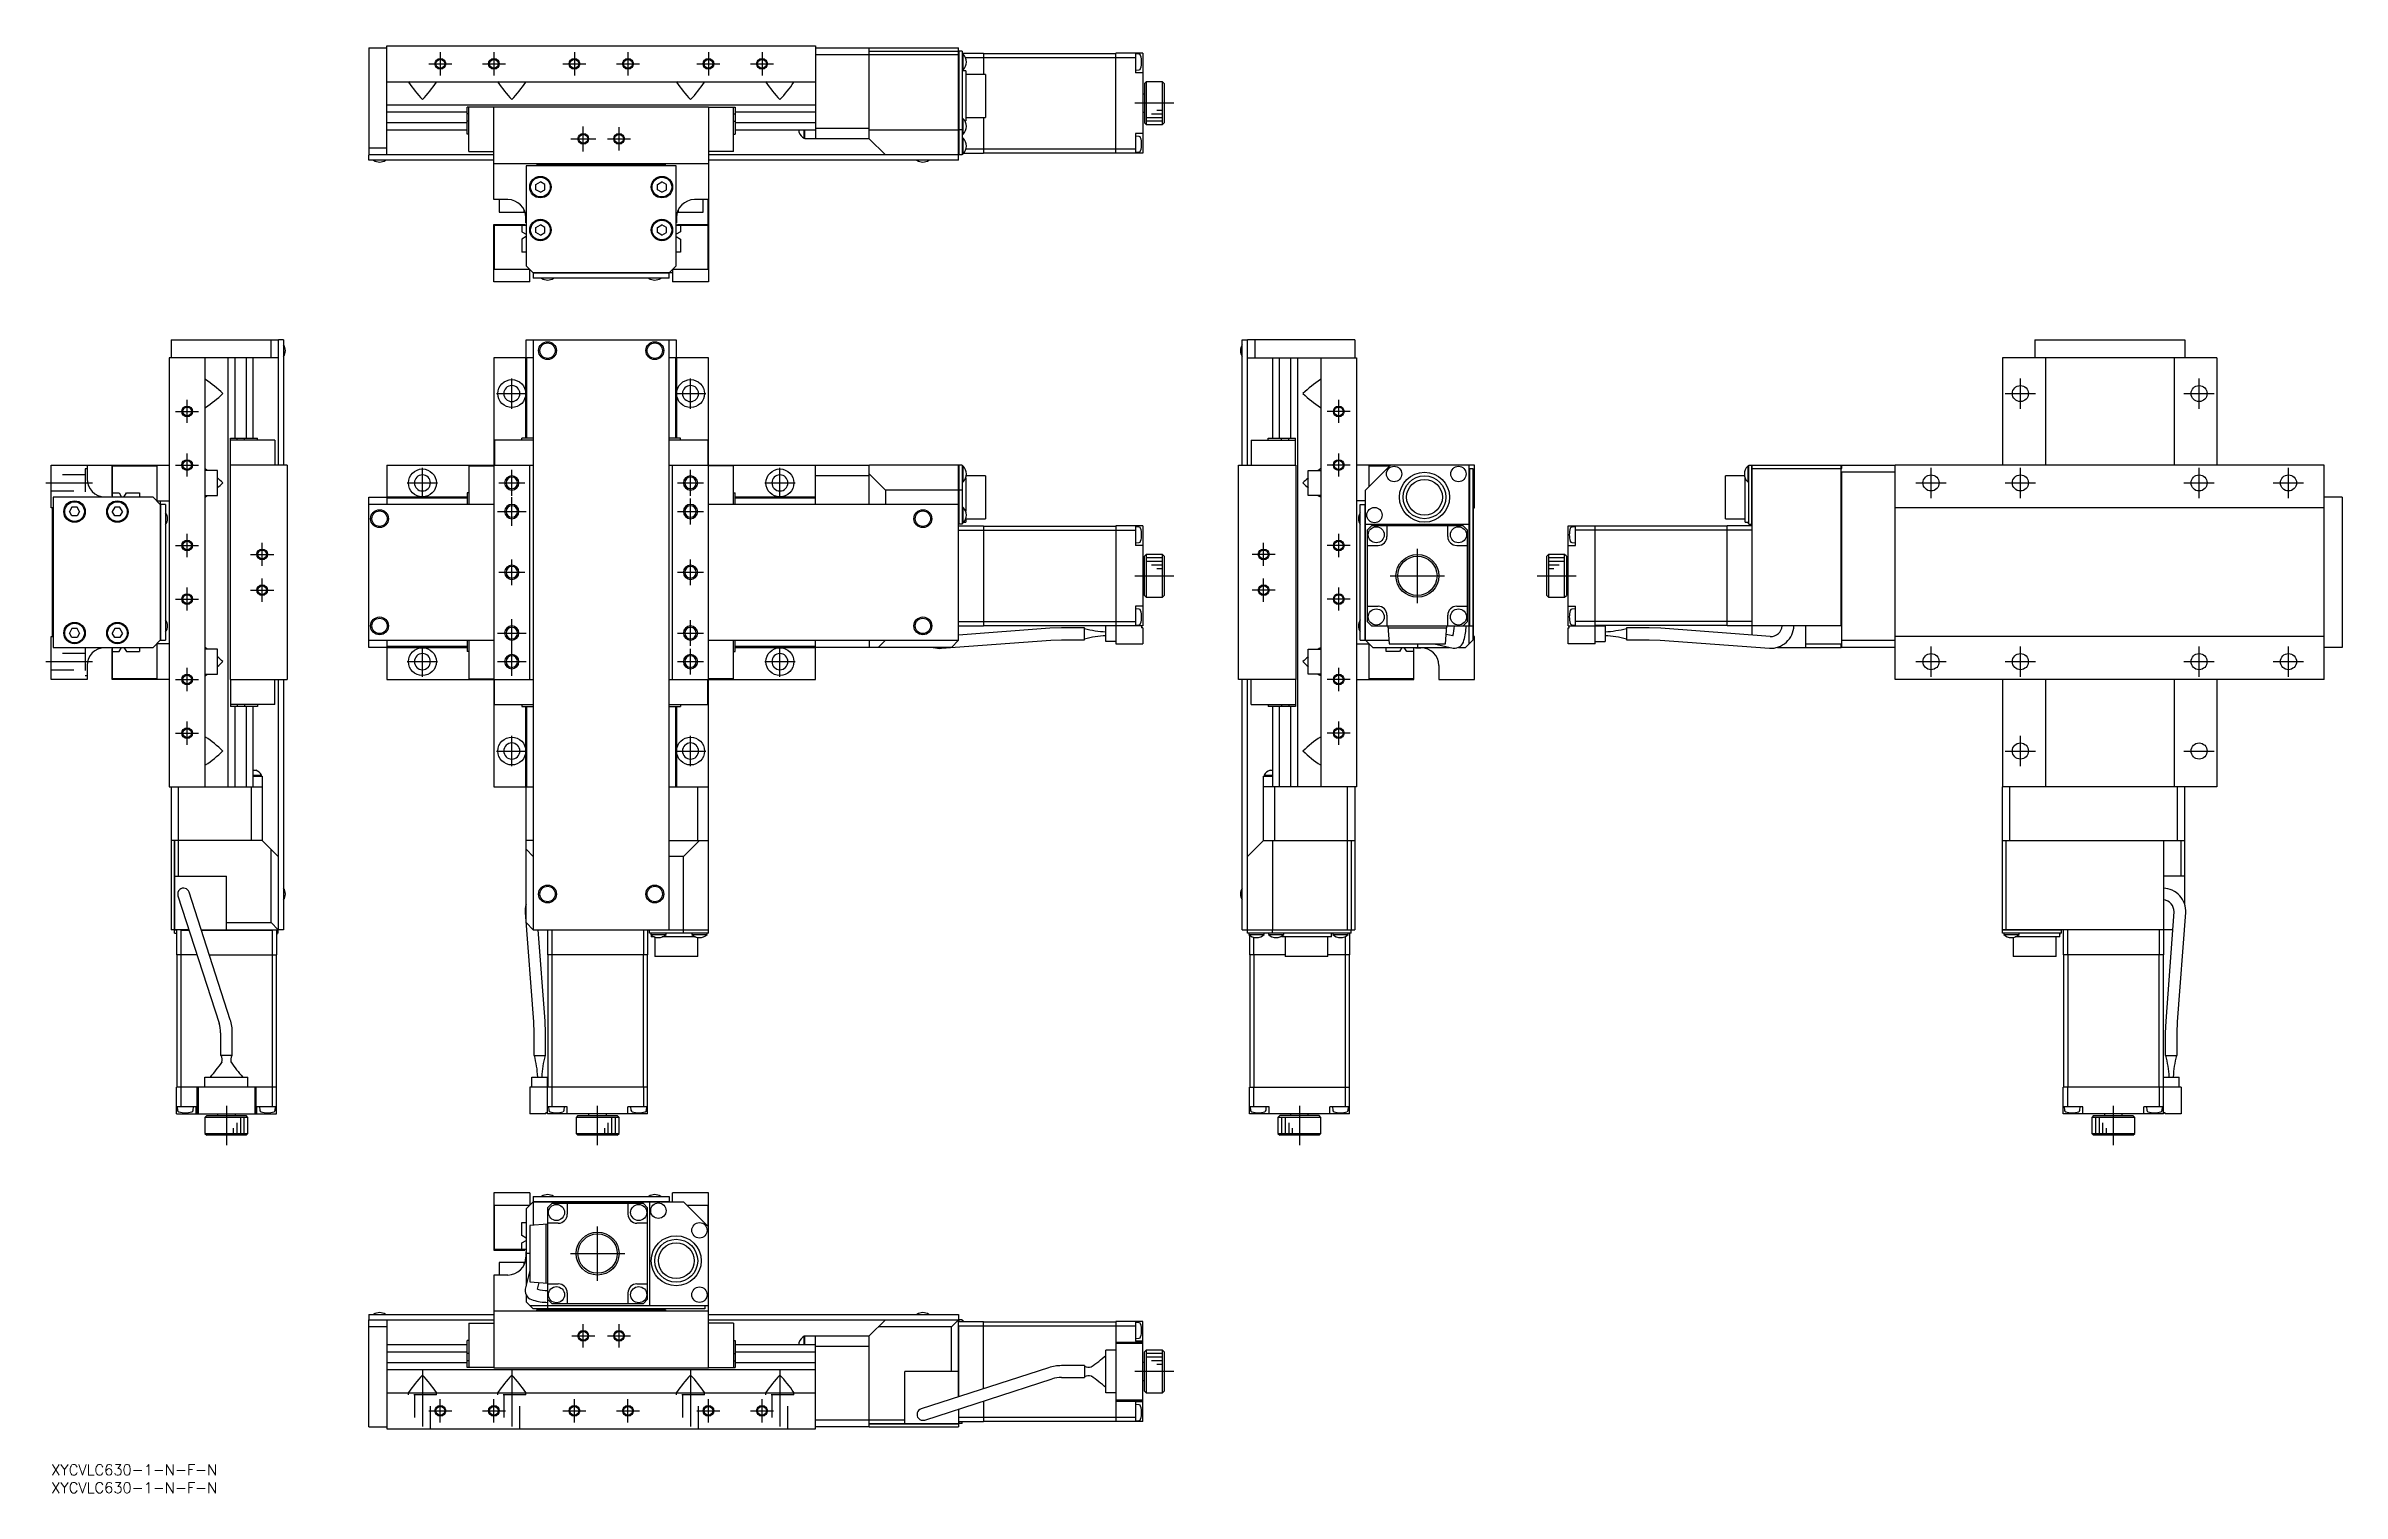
# Model space of a CAD drawing. Extents: x -2 to 641, y -8 to 397.
import ezdxf

# ---------------------------------------------------------------- set-up
doc = ezdxf.new("R2010")
doc.units = 0
doc.header["$LTSCALE"] = 0.5
doc.linetypes.add('CENTER', pattern=[50.8, 31.75, -6.35, 6.35, -6.35])
doc.linetypes.add('DASHED', pattern=[19.05, 12.7, -6.35])
for name, color, linetype in [('MSM_CENTER', 1, 'CENTER'), ('MSM_CONTINUOUS', 7, 'CONTINUOUS'), ('MSM_DASHED', 4, 'DASHED'), ('MSM_NARROW', 5, 'CONTINUOUS'), ('MSM_PART_NUMBER', 7, 'CONTINUOUS')]:
    doc.layers.add(name, color=color, linetype=linetype)
doc.styles.get("Standard").update_dxf_attribs({"font": 'txt.shx', "height": 3, "bigfont": 'bigfont.shx'})

# ---------------------------------------------------------------- blocks, each defined once
blk = doc.blocks.new('*U2')
at = {"layer": 'MSM_PART_NUMBER'}
blk.add_text('XYCVLC630-1-N-F-N', height=3, dxfattribs=at).set_placement((0, -3))
blk = doc.blocks.new('*U3')
at = {"layer": 'MSM_PART_NUMBER'}
blk.add_text('XYCVLC630-1-N-F-N', height=3, dxfattribs=at).set_placement((0, -8))

msp = doc.modelspace()

# ---------------------------------------------------------------- linework, layer by layer
at = {"layer": 'MSM_CENTER'}
for p, q in [((108.84, 395.07), (108.84, 388.61)), ((123.84, 395.07), (123.84, 388.61)), ((146.34, 395.07), (146.34, 388.61)), ((161.34, 395.07), (161.34, 388.61)), ((183.84, 395.07), (183.84, 388.61)), ((198.84, 395.07), (198.84, 388.61)), ((105.61, 391.84), (112.07, 391.84)), ((120.61, 391.84), (127.07, 391.84)), ((143.11, 391.84), (149.57, 391.84)), ((158.11, 391.84), (164.57, 391.84)), ((180.61, 391.84), (187.07, 391.84)), ((195.61, 391.84), (202.07, 391.84)), ((314.07, 380.84), (303.12, 380.84)), ((148.84, 367.34), (148.84, 374.34)), ((158.84, 367.61), (158.84, 374.07)), ((145.34, 370.84), (152.34, 370.84)), ((155.61, 370.84), (162.07, 370.84)), ((128.84, 295.34), (128.84, 303.84)), ((178.84, 295.34), (178.84, 303.84)), ((550.89, 295.34), (550.89, 303.84)), ((600.89, 295.34), (600.89, 303.84)), ((38, 291.36), (38, 297.82)), ((124.59, 299.59), (133.09, 299.59)), ((174.59, 299.59), (183.09, 299.59)), ((360.18, 291.36), (360.18, 297.82)), ((546.64, 299.59), (555.14, 299.59)), ((596.64, 299.59), (605.14, 299.59)), ((34.77, 294.59), (41.23, 294.59)), ((363.41, 294.59), (356.96, 294.59)), ((38, 276.36), (38, 282.82)), ((360.18, 276.36), (360.18, 282.82)), ((34.77, 279.59), (41.23, 279.59)), ((103.84, 270.34), (103.84, 278.84)), ((128.84, 270.97), (128.84, 278.21)), ((178.84, 270.97), (178.84, 278.21)), ((203.84, 270.34), (203.84, 278.84)), ((363.41, 279.59), (356.96, 279.59)), ((525.89, 270.34), (525.89, 278.84)), ((550.89, 270.34), (550.89, 278.84)), ((600.89, 270.34), (600.89, 278.84)), ((625.89, 270.34), (625.89, 278.84)), ((-1.5, 274.59), (11.5, 274.59)), ((99.59, 274.59), (108.09, 274.59)), ((125.22, 274.59), (132.46, 274.59)), ((128.84, 262.59), (128.84, 270.59)), ((175.22, 274.59), (182.46, 274.59)), ((178.84, 262.97), (178.84, 270.21)), ((199.59, 274.59), (208.09, 274.59)), ((521.64, 274.59), (530.14, 274.59)), ((546.64, 274.59), (555.14, 274.59)), ((596.64, 274.59), (605.14, 274.59)), ((621.64, 274.59), (630.14, 274.59)), ((124.84, 266.59), (132.84, 266.59)), ((175.22, 266.59), (182.46, 266.59)), ((34.77, 257.09), (41.23, 257.09)), ((38, 253.86), (38, 260.32)), ((59, 251.36), (59, 257.82)), ((339.18, 251.36), (339.18, 257.82)), ((363.41, 257.09), (356.96, 257.09)), ((360.18, 253.86), (360.18, 260.32)), ((55.77, 254.59), (62.23, 254.59)), ((128.84, 245.97), (128.84, 253.21)), ((178.84, 245.97), (178.84, 253.21)), ((342.41, 254.59), (335.96, 254.59)), ((382.18, 240.99), (382.18, 256.19)), ((38, 238.86), (38, 245.32)), ((55.77, 244.59), (62.23, 244.59)), ((59, 241.36), (59, 247.82)), ((125.22, 249.59), (132.46, 249.59)), ((175.22, 249.59), (182.46, 249.59)), ((303.12, 248.59), (314.07, 248.59)), ((342.41, 244.59), (335.96, 244.59)), ((339.18, 241.36), (339.18, 247.82)), ((360.18, 238.86), (360.18, 245.32)), ((374.58, 248.59), (389.78, 248.59)), ((415.66, 248.59), (426.61, 248.59)), ((34.77, 242.09), (41.23, 242.09)), ((363.41, 242.09), (356.96, 242.09)), ((124.84, 232.59), (132.84, 232.59)), ((128.84, 220.59), (128.84, 236.59)), ((175.22, 232.59), (182.46, 232.59)), ((178.84, 228.97), (178.84, 236.21)), ((103.84, 220.34), (103.84, 228.84)), ((178.84, 220.97), (178.84, 228.21)), ((203.84, 220.34), (203.84, 228.84)), ((525.89, 220.34), (525.89, 228.84)), ((550.89, 220.34), (550.89, 228.84)), ((600.89, 220.34), (600.89, 228.84)), ((625.89, 220.34), (625.89, 228.84)), ((-1.5, 224.59), (11.5, 224.59)), ((34.77, 219.59), (41.23, 219.59)), ((38, 216.36), (38, 222.82)), ((99.59, 224.59), (108.09, 224.59)), ((124.84, 224.59), (132.84, 224.59)), ((175.22, 224.59), (182.46, 224.59)), ((199.59, 224.59), (208.09, 224.59)), ((363.41, 219.59), (356.96, 219.59)), ((360.18, 216.36), (360.18, 222.82)), ((521.64, 224.59), (530.14, 224.59)), ((546.64, 224.59), (555.14, 224.59)), ((596.64, 224.59), (605.14, 224.59)), ((621.64, 224.59), (630.14, 224.59)), ((38, 201.36), (38, 207.82)), ((360.18, 201.36), (360.18, 207.82)), ((34.77, 204.59), (41.23, 204.59)), ((124.59, 199.59), (133.09, 199.59)), ((128.84, 195.34), (128.84, 203.84)), ((174.59, 199.59), (183.09, 199.59)), ((178.84, 195.34), (178.84, 203.84)), ((363.41, 204.59), (356.96, 204.59)), ((546.64, 199.59), (555.14, 199.59)), ((550.89, 195.34), (550.89, 203.84)), ((596.64, 199.59), (605.14, 199.59)), ((49, 100.32), (49, 89.37)), ((152.84, 89.37), (152.84, 100.32)), ((349.18, 100.32), (349.18, 89.37)), ((576.89, 100.32), (576.89, 89.37)), ((152.84, 51.4), (152.84, 66.6)), ((145.24, 59), (160.44, 59)), ((148.84, 32.77), (148.84, 39.23)), ((158.84, 32.77), (158.84, 39.23)), ((145.61, 36), (152.07, 36)), ((155.61, 36), (162.07, 36)), ((103.84, 26.5), (103.84, 8)), ((128.84, 26.5), (128.84, 8)), ((178.84, 26.5), (178.84, 8)), ((203.84, 26.5), (203.84, 8)), ((314.07, 26), (303.12, 26)), ((105.61, 15), (112.07, 15)), ((108.84, 11.77), (108.84, 18.23)), ((120.61, 15), (127.07, 15)), ((123.84, 11.77), (123.84, 18.23)), ((143.11, 15), (149.57, 15)), ((146.34, 11.77), (146.34, 18.23)), ((158.11, 15), (164.57, 15)), ((161.34, 11.77), (161.34, 18.23)), ((180.61, 15), (187.07, 15)), ((183.84, 11.77), (183.84, 18.23)), ((195.61, 15), (202.07, 15)), ((198.84, 11.77), (198.84, 18.23))]:
    msp.add_line(p, q, dxfattribs=at)
at = {"layer": 'MSM_CONTINUOUS'}
for p, q in [((88.84, 396.34), (93.84, 396.34)), ((88.84, 396.34), (88.84, 366.34)), ((93.84, 396.84), (213.84, 396.84)), ((93.84, 366.34), (93.84, 396.84)), ((213.84, 396.84), (213.84, 370.84)), ((213.84, 396.34), (253.84, 396.34)), ((253.84, 394.34), (213.84, 394.34)), ((228.84, 370.84), (228.84, 396.34)), ((228.84, 395.34), (253.84, 395.34)), ((253.84, 395.44), (253.74, 395.34)), ((253.84, 395.44), (253.84, 396.34)), ((253.84, 366.34), (253.84, 395.34)), ((253.94, 395.34), (253.84, 395.24)), ((253.94, 395.34), (253.94, 366.34)), ((254.84, 395.34), (253.94, 395.34)), ((254.84, 395.34), (254.84, 366.34)), ((254.84, 394.84), (260.84, 394.84)), ((255.14, 394.49), (254.84, 394.49)), ((255.14, 390.19), (255.14, 394.49)), ((255.75, 393.64), (260.84, 393.64)), ((260.84, 394.84), (260.84, 388.84)), ((260.84, 394.74), (297.84, 394.74)), ((260.84, 393.6), (297.84, 393.6)), ((305.34, 394.84), (297.84, 394.84)), ((297.84, 366.84), (297.84, 394.84)), ((297.84, 393.64), (303.34, 393.64)), ((303.34, 394.84), (303.34, 389.34)), ((304.33, 394.5), (303.34, 394.59)), ((305.34, 394.84), (305.34, 366.84)), ((93.84, 386.84), (213.84, 386.84)), ((100.1, 386.84), (99.94, 386.71)), ((107.59, 386.84), (107.74, 386.71)), ((125.1, 386.84), (124.94, 386.71)), ((132.59, 386.84), (132.74, 386.71)), ((175.1, 386.84), (174.94, 386.71)), ((182.59, 386.84), (182.74, 386.71)), ((200.1, 386.84), (199.94, 386.71)), ((207.59, 386.84), (207.74, 386.71)), ((254.84, 390.19), (255.14, 390.19)), ((255.84, 389.84), (254.84, 389.84)), ((255.84, 389.84), (255.84, 375.84)), ((261.34, 388.84), (255.84, 388.84)), ((261.34, 388.84), (261.34, 376.84)), ((303.34, 390.09), (304.33, 390.18)), ((305.34, 389.34), (303.34, 389.34)), ((306.34, 386.84), (305.84, 386.34)), ((305.84, 386.34), (305.84, 375.34)), ((310.84, 386.84), (306.34, 386.84)), ((306.34, 386.84), (306.34, 374.84)), ((311.34, 386.34), (310.84, 386.84)), ((310.84, 374.84), (310.84, 386.84)), ((311.34, 386.34), (311.34, 375.34)), ((93.84, 380.34), (213.84, 380.34)), ((116.34, 372.14), (116.34, 379.74)), ((123.84, 379.74), (116.34, 379.74)), ((116.84, 367.34), (116.84, 379.74)), ((123.84, 379.84), (183.84, 379.84)), ((123.84, 353.84), (123.84, 379.84)), ((183.84, 379.84), (183.84, 330.84)), ((183.84, 379.74), (191.34, 379.74)), ((190.84, 367.34), (190.84, 379.74)), ((191.34, 379.74), (191.34, 372.14)), ((305.84, 383.34), (305.34, 383.34)), ((93.84, 378.38), (116.34, 378.38)), ((116.34, 375.3), (93.84, 375.3)), ((93.84, 373.34), (116.34, 373.34)), ((116.84, 377.87), (116.34, 377.87)), ((116.84, 375.82), (116.34, 375.82)), ((190.84, 377.87), (191.34, 377.87)), ((190.84, 375.82), (191.34, 375.82)), ((191.34, 378.38), (213.84, 378.38)), ((213.84, 375.3), (191.34, 375.3)), ((191.34, 373.34), (213.84, 373.34)), ((209.19, 372.62), (209.19, 373.34)), ((210.64, 370.99), (210.64, 373.34)), ((210.84, 370.84), (210.84, 373.34)), ((213.84, 373.84), (228.84, 373.84)), ((228.84, 373.34), (253.84, 373.34)), ((253.84, 373.38), (253.94, 373.34)), ((254.84, 373.34), (253.94, 373.34)), ((255.14, 376.49), (254.84, 376.49)), ((255.14, 372.19), (255.14, 376.49)), ((255.64, 375.84), (255.84, 375.84)), ((255.84, 376.84), (261.34, 376.84)), ((260.84, 376.84), (260.84, 366.84)), ((305.34, 378.34), (305.84, 378.34)), ((305.84, 375.34), (306.34, 374.84)), ((306.34, 374.84), (310.84, 374.84)), ((310.84, 374.84), (311.34, 375.34)), ((88.84, 368.34), (93.84, 368.34)), ((88.84, 366.24), (88.94, 366.34)), ((123.84, 366.34), (88.84, 366.34)), ((88.84, 364.84), (88.84, 366.24)), ((116.84, 372.14), (116.34, 372.14)), ((116.84, 367.34), (123.84, 367.34)), ((190.84, 367.34), (183.84, 367.34)), ((253.84, 366.34), (183.84, 366.34)), ((190.84, 372.14), (191.34, 372.14)), ((210.64, 370.99), (210.84, 370.99)), ((228.84, 370.84), (210.84, 370.84)), ((228.84, 370.84), (233.34, 366.34)), ((253.84, 366.24), (253.74, 366.34)), ((253.84, 366.44), (253.94, 366.34)), ((253.84, 364.84), (253.84, 366.24)), ((254.84, 366.34), (253.94, 366.34)), ((254.84, 372.19), (255.14, 372.19)), ((255.14, 370.99), (254.84, 370.99)), ((254.84, 366.69), (255.14, 366.69)), ((255.14, 366.69), (255.14, 370.99)), ((255.28, 366.84), (260.84, 366.84)), ((255.93, 368.04), (260.84, 368.04)), ((260.84, 368.08), (297.84, 368.08)), ((260.84, 366.94), (297.84, 366.94)), ((297.84, 368.04), (303.34, 368.04)), ((305.34, 366.84), (297.84, 366.84)), ((305.34, 372.34), (303.34, 372.34)), ((303.34, 372.34), (303.34, 366.84)), ((304.33, 371.5), (303.34, 371.59)), ((303.34, 367.09), (304.33, 367.18)), ((123.84, 364.84), (88.84, 364.84)), ((183.84, 363.84), (123.84, 363.84)), ((174.84, 363.34), (132.84, 363.34)), ((132.84, 363.34), (132.84, 335.34)), ((135.84, 363.84), (135.84, 363.54)), ((135.84, 363.54), (171.84, 363.54)), ((171.84, 363.54), (171.84, 363.84)), ((174.84, 335.34), (174.84, 363.34)), ((253.84, 364.84), (183.84, 364.84)), ((127.74, 353.84), (123.84, 353.84)), ((125.34, 353.84), (125.34, 350.34)), ((135.59, 358.06), (136.84, 358.78)), ((135.59, 356.62), (135.59, 358.06)), ((136.84, 355.9), (135.59, 356.62)), ((138.09, 358.06), (136.84, 358.78)), ((136.84, 355.9), (138.09, 356.62)), ((138.09, 356.62), (138.09, 358.06)), ((169.59, 358.06), (170.84, 358.78)), ((169.59, 356.62), (169.59, 358.06)), ((170.84, 355.9), (169.59, 356.62)), ((172.09, 358.06), (170.84, 358.78)), ((170.84, 355.9), (172.09, 356.62)), ((172.09, 356.62), (172.09, 358.06)), ((183.84, 353.84), (179.94, 353.84)), ((182.34, 350.34), (182.34, 353.84)), ((183.74, 346.84), (183.74, 353.84)), ((125.34, 350.34), (132.34, 350.34)), ((132.34, 350.34), (132.34, 350.8)), ((132.74, 347.34), (132.74, 348.84)), ((132.74, 347.34), (132.84, 347.34)), ((174.84, 347.34), (174.94, 347.34)), ((174.94, 348.84), (174.94, 347.34)), ((175.34, 350.8), (175.34, 350.34)), ((175.34, 350.34), (182.34, 350.34)), ((123.84, 346.84), (132.44, 346.84)), ((123.84, 330.84), (123.84, 346.84)), ((124.04, 334.34), (124.04, 346.74)), ((124.04, 346.74), (132.84, 346.74)), ((131.64, 346.74), (131.64, 344.87)), ((131.64, 344.87), (132.84, 344.18)), ((132.84, 343.5), (131.64, 342.82)), ((131.64, 342.82), (131.64, 339.14)), ((132.44, 346.84), (132.44, 346.74)), ((135.59, 346.06), (136.84, 346.78)), ((135.59, 344.62), (135.59, 346.06)), ((136.84, 343.9), (135.59, 344.62)), ((138.09, 346.06), (136.84, 346.78)), ((136.84, 343.9), (138.09, 344.62)), ((138.09, 344.62), (138.09, 346.06)), ((169.59, 346.06), (170.84, 346.78)), ((169.59, 344.62), (169.59, 346.06)), ((170.84, 343.9), (169.59, 344.62)), ((172.09, 346.06), (170.84, 346.78)), ((170.84, 343.9), (172.09, 344.62)), ((172.09, 344.62), (172.09, 346.06)), ((174.84, 346.74), (183.64, 346.74)), ((176.04, 344.87), (174.85, 344.18)), ((174.85, 343.5), (176.04, 342.82)), ((175.24, 346.84), (183.84, 346.84)), ((175.24, 346.74), (175.24, 346.84)), ((176.04, 346.74), (176.04, 344.87)), ((176.04, 342.82), (176.04, 339.14)), ((183.64, 346.74), (183.64, 334.34)), ((133.84, 334.34), (124.04, 334.34)), ((132.84, 339.14), (131.64, 339.14)), ((132.84, 335.34), (134.84, 333.34)), ((133.84, 334.14), (134.04, 334.14)), ((133.84, 330.84), (133.84, 334.14)), ((172.84, 333.34), (174.84, 335.34)), ((173.64, 334.14), (173.84, 334.14)), ((183.64, 334.34), (173.84, 334.34)), ((173.84, 334.14), (173.84, 330.84)), ((176.04, 339.14), (174.84, 339.14)), ((133.84, 330.84), (123.84, 330.84)), ((173.84, 333.34), (134.84, 333.34)), ((134.84, 333.34), (134.84, 331.84)), ((172.84, 333.24), (134.84, 333.24)), ((172.84, 331.84), (134.84, 331.84)), ((172.84, 331.84), (172.84, 333.34)), ((183.84, 330.84), (173.84, 330.84)), ((33, 309.59), (33, 189.59)), ((63.5, 309.59), (33, 309.59)), ((33.5, 314.59), (33.5, 309.59)), ((33.5, 314.59), (63.5, 314.59)), ((43, 309.59), (43, 189.59)), ((49.5, 189.59), (49.5, 309.59)), ((51.46, 287.09), (51.46, 309.59)), ((54.54, 309.59), (54.54, 287.09)), ((56.5, 287.09), (56.5, 309.59)), ((61.5, 309.59), (61.5, 314.59)), ((63.6, 314.59), (63.5, 314.49)), ((63.5, 314.59), (63.5, 279.59)), ((65, 314.59), (63.6, 314.59)), ((65, 314.59), (65, 279.59)), ((134.84, 309.59), (123.84, 309.59)), ((123.84, 309.59), (123.84, 189.59)), ((132.74, 287.09), (132.74, 309.59)), ((132.84, 309.59), (132.84, 314.59)), ((132.84, 314.59), (174.84, 314.59)), ((133.04, 287.09), (133.04, 309.59)), ((134.84, 314.59), (134.84, 149.59)), ((172.84, 149.59), (172.84, 314.59)), ((183.84, 309.59), (172.84, 309.59)), ((174.64, 309.59), (174.64, 287.09)), ((174.84, 314.59), (174.84, 309.59)), ((174.94, 309.59), (174.94, 287.09)), ((183.84, 149.59), (183.84, 309.59)), ((333.18, 279.59), (333.18, 314.59)), ((333.18, 314.59), (334.58, 314.59)), ((334.68, 314.49), (334.58, 314.59)), ((364.68, 314.59), (334.68, 314.59)), ((334.68, 279.59), (334.68, 314.59)), ((334.68, 309.59), (365.18, 309.59)), ((336.68, 314.59), (336.68, 309.59)), ((341.68, 309.59), (341.68, 287.09)), ((343.65, 287.09), (343.65, 309.59)), ((346.72, 309.59), (346.72, 287.09)), ((348.68, 309.59), (348.68, 189.59)), ((355.18, 309.59), (355.18, 189.59)), ((364.68, 314.59), (364.68, 309.59)), ((365.18, 309.59), (365.18, 189.59)), ((545.89, 309.59), (545.89, 279.59)), ((605.89, 309.59), (545.89, 309.59)), ((554.89, 314.59), (554.89, 309.59)), ((554.89, 314.59), (596.89, 314.59)), ((557.89, 309.59), (557.89, 279.59)), ((593.89, 309.59), (593.89, 279.59)), ((596.89, 314.59), (596.89, 309.59)), ((605.89, 309.59), (605.89, 279.59)), ((43, 303.34), (43.13, 303.49)), ((355.18, 303.34), (355.06, 303.49)), ((43, 295.85), (43.13, 295.69)), ((355.18, 295.85), (355.06, 295.69)), ((50.1, 287.09), (57.7, 287.09)), ((50.1, 279.59), (50.1, 287.09)), ((62.5, 286.59), (50.1, 286.59)), ((51.98, 286.59), (51.98, 287.09)), ((54.02, 286.59), (54.02, 287.09)), ((57.7, 286.59), (57.7, 287.09)), ((62.5, 286.59), (62.5, 279.59)), ((134.84, 286.59), (124.04, 286.59)), ((124.04, 286.59), (124.04, 279.59)), ((134.84, 287.09), (131.64, 287.09)), ((131.64, 286.59), (131.64, 287.09)), ((176.04, 287.09), (172.84, 287.09)), ((183.64, 286.59), (172.84, 286.59)), ((176.04, 286.59), (176.04, 287.09)), ((183.64, 286.59), (183.64, 279.59)), ((335.68, 286.59), (348.08, 286.59)), ((335.68, 286.59), (335.68, 279.59)), ((340.48, 287.09), (348.08, 287.09)), ((340.48, 286.59), (340.48, 287.09)), ((344.16, 286.59), (344.16, 287.09)), ((346.21, 286.59), (346.21, 287.09)), ((348.08, 279.59), (348.08, 287.09)), ((0, 267.59), (0, 279.59)), ((0, 279.59), (33, 279.59)), ((10, 279.59), (10, 275.69)), ((17, 279.49), (10, 279.49)), ((17, 270.99), (17, 279.59)), ((17.1, 279.39), (29.5, 279.39)), ((17.1, 270.59), (17.1, 279.39)), ((29.5, 279.39), (29.5, 269.59)), ((43, 278.34), (43.13, 278.49)), ((46.5, 278.09), (43, 278.09)), ((46.5, 271.09), (46.5, 278.09)), ((66, 279.59), (50, 279.59)), ((50, 279.59), (50, 219.59)), ((66, 279.59), (66, 219.59)), ((93.84, 279.59), (93.84, 268.59)), ((93.84, 279.59), (134.84, 279.59)), ((116.84, 279.39), (123.84, 279.39)), ((116.84, 279.39), (116.84, 268.59)), ((133.84, 219.59), (133.84, 279.59)), ((172.84, 279.59), (213.84, 279.59)), ((173.84, 219.59), (173.84, 279.59)), ((190.84, 279.39), (183.84, 279.39)), ((190.84, 268.59), (190.84, 279.39)), ((213.94, 279.59), (213.84, 279.49)), ((213.84, 268.59), (213.84, 279.59)), ((228.84, 276.59), (213.84, 276.59)), ((213.94, 279.59), (228.84, 279.59)), ((228.94, 279.59), (228.84, 279.49)), ((228.84, 268.59), (228.84, 279.49)), ((228.84, 277.09), (233.34, 272.59)), ((253.84, 279.59), (228.94, 279.59)), ((253.84, 230.59), (253.84, 279.59)), ((253.94, 279.59), (253.84, 279.49)), ((254.84, 279.59), (253.94, 279.59)), ((253.94, 279.59), (253.94, 263.09)), ((254.84, 279.59), (254.84, 263.09)), ((255.14, 279.24), (254.84, 279.24)), ((255.14, 274.94), (255.14, 279.24)), ((261.34, 276.59), (256, 276.59)), ((261.34, 276.59), (261.34, 264.59)), ((332.18, 279.59), (348.18, 279.59)), ((332.18, 219.59), (332.18, 279.59)), ((348.18, 279.59), (348.18, 219.59)), ((351.68, 278.09), (355.18, 278.09)), ((351.68, 271.09), (351.68, 278.09)), ((355.18, 278.34), (355.06, 278.49)), ((398.18, 279.59), (365.18, 279.59)), ((374.68, 279.59), (367.68, 272.59)), ((368.68, 273.59), (368.68, 279.39)), ((368.68, 279.39), (374.48, 279.39)), ((396.68, 229.59), (396.68, 279.59)), ((396.68, 278.59), (397.68, 278.59)), ((396.78, 278.59), (396.78, 234.59)), ((397.68, 278.59), (397.68, 230.59)), ((398.18, 267.59), (398.18, 279.59)), ((468.39, 264.59), (468.39, 276.59)), ((473.73, 276.59), (468.39, 276.59)), ((474.6, 279.24), (474.6, 274.94)), ((474.89, 279.24), (474.6, 279.24)), ((474.89, 263.09), (474.89, 279.59)), ((474.89, 279.59), (475.79, 279.59)), ((475.79, 263.09), (475.79, 279.59)), ((475.79, 279.59), (475.89, 279.49)), ((475.89, 279.59), (500.79, 279.59)), ((475.89, 232), (475.89, 279.59)), ((475.89, 278.59), (500.89, 278.59)), ((500.79, 279.59), (500.89, 279.49)), ((500.79, 234.59), (500.79, 279.59)), ((500.89, 279.59), (515.79, 279.59)), ((500.89, 278.59), (500.89, 279.59)), ((515.89, 277.59), (500.89, 277.59)), ((500.89, 228.59), (500.89, 277.59)), ((515.89, 279.49), (515.79, 279.59)), ((635.89, 279.59), (515.89, 279.59)), ((515.89, 219.59), (515.89, 279.59)), ((635.89, 219.59), (635.89, 279.59)), ((28.5, 270.59), (0.5, 270.59)), ((0.5, 270.59), (0.5, 228.59)), ((15, 270.69), (16.5, 270.69)), ((16.5, 270.59), (16.5, 270.69)), ((17.1, 270.99), (17, 270.99)), ((17.1, 271.79), (18.98, 271.79)), ((18.98, 271.79), (19.66, 270.6)), ((20.34, 270.6), (21.02, 271.79)), ((21.02, 271.79), (24.7, 271.79)), ((24.7, 271.79), (24.7, 270.59)), ((30.5, 268.59), (28.5, 270.59)), ((43, 271.09), (46.5, 271.09)), ((43, 270.85), (43.13, 270.69)), ((88.84, 270.59), (93.84, 270.59)), ((88.84, 228.59), (88.84, 270.59)), ((93.84, 270.69), (116.34, 270.69)), ((93.84, 270.39), (116.34, 270.39)), ((116.34, 271.79), (116.34, 268.59)), ((116.84, 271.79), (116.34, 271.79)), ((190.84, 271.79), (191.34, 271.79)), ((191.34, 268.59), (191.34, 271.79)), ((191.34, 270.69), (213.84, 270.69)), ((191.34, 270.39), (213.84, 270.39)), ((253.84, 272.59), (233.34, 272.59)), ((233.34, 272.59), (233.34, 268.59)), ((253.84, 272.55), (253.94, 272.59)), ((254.84, 272.59), (253.94, 272.59)), ((254.84, 274.94), (255.14, 274.94)), ((255.84, 276.02), (255.84, 266.67)), ((355.18, 271.09), (351.68, 271.09)), ((355.18, 270.85), (355.06, 270.69)), ((367.68, 230.59), (367.68, 272.59)), ((473.89, 263.59), (473.89, 276.02)), ((474.6, 274.94), (474.89, 274.94)), ((640.89, 270.59), (635.89, 270.59)), ((640.89, 270.59), (640.89, 228.59)), ((0.3, 267.59), (0, 267.59)), ((0.3, 231.59), (0.3, 267.59)), ((5.78, 267.84), (5.06, 266.59)), ((5.78, 265.34), (5.06, 266.59)), ((7.22, 267.84), (5.78, 267.84)), ((7.22, 265.34), (5.78, 265.34)), ((7.94, 266.59), (7.22, 267.84)), ((7.94, 266.59), (7.22, 265.34)), ((17.78, 267.84), (17.06, 266.59)), ((17.78, 265.34), (17.06, 266.59)), ((19.22, 267.84), (17.78, 267.84)), ((19.22, 265.34), (17.78, 265.34)), ((19.94, 266.59), (19.22, 267.84)), ((19.94, 266.59), (19.22, 265.34)), ((29.7, 269.39), (29.7, 269.59)), ((29.7, 269.59), (33, 269.59)), ((30.5, 269.59), (30.5, 230.59)), ((32, 268.59), (30.5, 268.59)), ((30.6, 268.59), (30.6, 230.59)), ((32, 268.59), (32, 230.59)), ((123.84, 268.59), (88.84, 268.59)), ((253.84, 268.59), (183.84, 268.59)), ((255.14, 267.74), (254.84, 267.74)), ((254.84, 263.44), (255.14, 263.44)), ((255.14, 263.44), (255.14, 267.74)), ((255.28, 263.59), (255.84, 263.59)), ((255.84, 264.52), (255.84, 263.59)), ((255.87, 264.59), (261.34, 264.59)), ((367.68, 269.59), (365.18, 269.59)), ((366.18, 230.59), (366.18, 268.59)), ((366.18, 268.59), (367.68, 268.59)), ((367.58, 230.59), (367.58, 268.59)), ((397.88, 267.59), (398.18, 267.59)), ((397.88, 231.59), (397.88, 267.59)), ((468.39, 264.59), (473.89, 264.59)), ((473.89, 263.59), (474.89, 263.59)), ((474.6, 263.59), (474.6, 263.44)), ((474.6, 263.44), (474.89, 263.44)), ((635.89, 267.59), (515.89, 267.59)), ((253.84, 263.19), (253.94, 263.09)), ((253.84, 262.59), (260.84, 262.59)), ((253.84, 261.39), (260.84, 261.39)), ((254.84, 263.09), (253.94, 263.09)), ((260.84, 262.59), (260.84, 234.59)), ((260.84, 262.49), (297.84, 262.49)), ((260.84, 261.35), (297.84, 261.35)), ((297.84, 262.59), (297.84, 229.59)), ((305.34, 262.59), (297.84, 262.59)), ((297.84, 261.39), (303.34, 261.39)), ((303.34, 262.59), (303.34, 257.09)), ((304.33, 262.26), (303.34, 262.34)), ((303.34, 257.84), (304.33, 257.93)), ((305.34, 257.09), (303.34, 257.09)), ((305.34, 262.59), (305.34, 234.59)), ((367.68, 263.09), (396.68, 263.09)), ((369.38, 262.59), (368.18, 261.39)), ((368.18, 261.39), (368.18, 235.79)), ((368.18, 257.09), (371.18, 257.09)), ((394.98, 262.59), (369.38, 262.59)), ((373.68, 262.59), (373.68, 259.59)), ((390.68, 259.59), (390.68, 262.59)), ((393.18, 257.09), (396.18, 257.09)), ((396.18, 261.39), (394.98, 262.59)), ((396.18, 235.79), (396.18, 261.39)), ((424.39, 234.59), (424.39, 262.59)), ((424.39, 262.59), (431.89, 262.59)), ((424.39, 257.09), (426.39, 257.09)), ((426.39, 262.34), (425.4, 262.26)), ((425.4, 257.93), (426.39, 257.84)), ((426.39, 257.09), (426.39, 262.59)), ((431.89, 261.39), (426.39, 261.39)), ((431.89, 229.59), (431.89, 262.59)), ((468.89, 262.49), (431.89, 262.49)), ((468.89, 261.35), (431.89, 261.35)), ((475.89, 262.59), (468.89, 262.59)), ((468.89, 234.59), (468.89, 262.59)), ((475.89, 261.39), (468.89, 261.39)), ((474.89, 263.09), (475.79, 263.09)), ((475.79, 263.09), (475.89, 263.19)), ((305.84, 251.09), (305.34, 251.09)), ((306.34, 254.59), (305.84, 254.09)), ((305.84, 243.09), (305.84, 254.09)), ((306.34, 254.59), (306.34, 242.59)), ((310.84, 254.59), (306.34, 254.59)), ((310.84, 242.59), (310.84, 254.59)), ((311.34, 254.09), (310.84, 254.59)), ((311.34, 254.09), (311.34, 243.09)), ((418.89, 254.59), (418.39, 254.09)), ((418.39, 243.09), (418.39, 254.09)), ((418.89, 254.59), (418.89, 242.59)), ((423.39, 254.59), (418.89, 254.59)), ((423.39, 242.59), (423.39, 254.59)), ((423.89, 254.09), (423.39, 254.59)), ((423.89, 254.09), (423.89, 243.09)), ((424.39, 251.09), (423.89, 251.09)), ((305.34, 246.09), (305.84, 246.09)), ((423.89, 246.09), (424.39, 246.09)), ((305.34, 240.09), (303.34, 240.09)), ((303.34, 240.09), (303.34, 234.59)), ((304.33, 239.26), (303.34, 239.34)), ((305.84, 243.09), (306.34, 242.59)), ((306.34, 242.59), (310.84, 242.59)), ((310.84, 242.59), (311.34, 243.09)), ((368.18, 240.09), (371.18, 240.09)), ((393.18, 240.09), (396.18, 240.09)), ((418.39, 243.09), (418.89, 242.59)), ((418.89, 242.59), (423.39, 242.59)), ((423.39, 242.59), (423.89, 243.09)), ((424.39, 240.09), (426.39, 240.09)), ((426.39, 239.34), (425.4, 239.26)), ((426.39, 234.59), (426.39, 240.09)), ((0, 219.59), (0, 231.59)), ((0, 231.59), (0.3, 231.59)), ((5.78, 233.84), (5.06, 232.59)), ((5.78, 231.34), (5.06, 232.59)), ((7.22, 233.84), (5.78, 233.84)), ((7.22, 231.34), (5.78, 231.34)), ((7.94, 232.59), (7.22, 233.84)), ((7.94, 232.59), (7.22, 231.34)), ((17.78, 233.84), (17.06, 232.59)), ((17.78, 231.34), (17.06, 232.59)), ((19.22, 233.84), (17.78, 233.84)), ((19.22, 231.34), (17.78, 231.34)), ((19.94, 232.59), (19.22, 233.84)), ((19.94, 232.59), (19.22, 231.34)), ((253.84, 235.79), (260.84, 235.79)), ((253.84, 234.69), (253.94, 234.59)), ((279.39, 233.92), (253.84, 232)), ((253.94, 234.59), (260.84, 234.59)), ((260.84, 235.84), (297.84, 235.84)), ((260.84, 234.69), (297.84, 234.69)), ((282.66, 234.04), (279.39, 233.92)), ((289.04, 234.04), (282.66, 234.04)), ((289.04, 230.74), (289.04, 234.04)), ((295.04, 230.19), (295.04, 234.59)), ((305.34, 234.59), (295.04, 234.59)), ((297.84, 235.79), (303.34, 235.79)), ((303.34, 234.84), (304.33, 234.93)), ((305.04, 234.59), (305.04, 234.09)), ((305.34, 234.09), (305.04, 234.09)), ((305.34, 234.09), (305.34, 229.59)), ((368.18, 235.79), (369.38, 234.59)), ((369.38, 234.59), (396.68, 234.59)), ((373.68, 237.59), (373.68, 234.59)), ((373.93, 234.59), (374.28, 229.59)), ((373.97, 234.09), (390.4, 234.09)), ((390.09, 229.59), (390.43, 234.59)), ((392.11, 231.77), (390.27, 232.2)), ((390.68, 234.59), (390.68, 237.59)), ((394.98, 234.59), (396.18, 235.79)), ((396.78, 234.59), (396.68, 234.69)), ((396.78, 234.59), (397.68, 234.59)), ((398.18, 231.59), (397.88, 231.59)), ((398.18, 219.59), (398.18, 231.59)), ((424.39, 234.59), (434.69, 234.59)), ((424.39, 229.59), (424.39, 234.09)), ((424.39, 234.09), (424.69, 234.09)), ((424.69, 234.09), (424.69, 234.59)), ((425.4, 234.93), (426.39, 234.84)), ((431.89, 235.79), (426.39, 235.79)), ((468.89, 235.84), (431.89, 235.84)), ((468.89, 234.69), (431.89, 234.69)), ((434.69, 234.59), (434.69, 230.19)), ((440.69, 234.04), (440.69, 230.74)), ((447.07, 234.04), (440.69, 234.04)), ((450.34, 233.92), (447.07, 234.04)), ((480.91, 231.62), (450.34, 233.92)), ((475.89, 235.79), (468.89, 235.79)), ((475.79, 234.59), (468.89, 234.59)), ((475.89, 234.69), (475.79, 234.59)), ((500.89, 234.59), (475.89, 234.59)), ((490.89, 228.59), (490.89, 234.59)), ((635.89, 231.59), (515.89, 231.59)), ((0.5, 228.59), (28.5, 228.59)), ((16.5, 228.49), (15, 228.49)), ((16.5, 228.49), (16.5, 228.59)), ((17, 219.59), (17, 228.19)), ((17, 228.19), (17.1, 228.19)), ((17.1, 219.79), (17.1, 228.59)), ((17.1, 227.39), (18.98, 227.39)), ((18.98, 227.39), (19.66, 228.59)), ((20.34, 228.59), (21.02, 227.39)), ((21.02, 227.39), (24.7, 227.39)), ((24.7, 228.59), (24.7, 227.39)), ((28.5, 228.59), (30.5, 230.59)), ((29.5, 229.59), (29.5, 219.79)), ((29.7, 229.59), (29.7, 229.79)), ((33, 229.59), (29.7, 229.59)), ((30.5, 230.59), (32, 230.59)), ((43, 228.34), (43.13, 228.49)), ((46.5, 228.09), (43, 228.09)), ((46.5, 221.09), (46.5, 228.09)), ((88.84, 230.59), (123.84, 230.59)), ((93.84, 228.59), (88.84, 228.59)), ((93.84, 230.59), (93.84, 219.59)), ((116.34, 228.79), (93.84, 228.79)), ((116.34, 228.49), (93.84, 228.49)), ((116.34, 230.59), (116.34, 227.39)), ((116.84, 227.39), (116.34, 227.39)), ((116.84, 230.59), (116.84, 219.79)), ((183.84, 230.59), (253.84, 230.59)), ((190.84, 219.79), (190.84, 230.59)), ((190.84, 227.39), (191.34, 227.39)), ((191.34, 227.39), (191.34, 230.59)), ((213.84, 228.79), (191.34, 228.79)), ((213.84, 228.49), (191.34, 228.49)), ((213.84, 219.59), (213.84, 230.59)), ((213.84, 228.69), (213.94, 228.59)), ((228.84, 228.59), (213.94, 228.59)), ((228.84, 230.59), (228.84, 228.59)), ((228.84, 228.69), (228.94, 228.59)), ((251.84, 228.59), (228.94, 228.59)), ((233.34, 230.59), (231.34, 228.59)), ((249.07, 228.33), (279.64, 230.63)), ((251.84, 228.59), (253.84, 230.59)), ((279.64, 230.63), (282.66, 230.74)), ((282.66, 230.74), (289.04, 230.74)), ((297.84, 230.19), (295.04, 230.19)), ((297.84, 229.59), (305.34, 229.59)), ((351.68, 221.09), (351.68, 228.09)), ((351.68, 228.09), (355.18, 228.09)), ((355.18, 228.34), (355.06, 228.49)), ((365.18, 229.59), (368.48, 229.59)), ((366.18, 230.59), (374.21, 230.59)), ((369.68, 228.59), (367.68, 230.59)), ((368.48, 229.59), (368.48, 229.79)), ((368.68, 219.79), (368.68, 229.59)), ((369.68, 228.59), (391.21, 228.59)), ((373.48, 227.39), (373.48, 228.59)), ((377.16, 227.39), (373.48, 227.39)), ((374.28, 229.59), (390.09, 229.59)), ((377.85, 228.59), (377.16, 227.39)), ((379.21, 227.39), (378.52, 228.59)), ((381.08, 227.39), (379.21, 227.39)), ((381.08, 228.59), (381.08, 219.79)), ((381.18, 228.19), (381.08, 228.19)), ((381.18, 219.59), (381.18, 228.19)), ((381.68, 228.49), (381.68, 228.59)), ((381.68, 228.49), (383.18, 228.49)), ((382.18, 229.59), (382.18, 228.59)), ((386.92, 229.59), (392.17, 228.37)), ((393.71, 228.59), (395.68, 228.59)), ((395.68, 228.59), (397.68, 230.59)), ((431.89, 229.59), (424.39, 229.59)), ((431.89, 230.19), (434.69, 230.19)), ((440.69, 230.74), (447.07, 230.74)), ((447.07, 230.74), (450.1, 230.63)), ((450.1, 230.63), (480.67, 228.33)), ((482.96, 228.59), (500.79, 228.59)), ((490.89, 229.59), (500.79, 229.59)), ((500.79, 229.59), (500.89, 229.74)), ((500.79, 228.59), (500.79, 229.59)), ((500.89, 228.69), (500.79, 228.59)), ((500.89, 230.59), (515.89, 230.59)), ((515.79, 228.59), (500.89, 228.59)), ((515.79, 228.59), (515.89, 228.69)), ((640.89, 228.59), (635.89, 228.59)), ((10, 219.59), (0, 219.59)), ((10, 223.49), (10, 219.59)), ((33, 219.59), (17, 219.59)), ((29.5, 219.79), (17.1, 219.79)), ((43, 221.09), (46.5, 221.09)), ((43, 220.85), (43.13, 220.69)), ((50, 219.59), (66, 219.59)), ((50.1, 219.59), (50.1, 212.09)), ((62.5, 212.59), (62.5, 219.59)), ((63.5, 219.59), (63.5, 149.59)), ((65, 219.59), (65, 149.59)), ((93.84, 219.59), (134.84, 219.59)), ((116.84, 219.79), (123.84, 219.79)), ((124.04, 212.59), (124.04, 219.59)), ((172.84, 219.59), (213.84, 219.59)), ((183.64, 212.59), (183.64, 219.59)), ((190.84, 219.79), (183.84, 219.79)), ((348.18, 219.59), (332.18, 219.59)), ((333.18, 149.59), (333.18, 219.59)), ((334.68, 149.59), (334.68, 219.59)), ((335.68, 212.59), (335.68, 219.59)), ((348.08, 219.59), (348.08, 212.09)), ((355.18, 221.09), (351.68, 221.09)), ((355.18, 220.85), (355.06, 220.69)), ((365.18, 219.59), (381.18, 219.59)), ((381.08, 219.79), (368.68, 219.79)), ((388.18, 223.49), (388.18, 219.59)), ((388.18, 219.59), (398.18, 219.59)), ((635.89, 219.59), (515.89, 219.59)), ((545.89, 219.59), (545.89, 189.59)), ((557.89, 219.59), (557.89, 189.59)), ((593.89, 219.59), (593.89, 189.59)), ((605.89, 219.59), (605.89, 189.59)), ((62.5, 212.59), (50.1, 212.59)), ((57.7, 212.09), (50.1, 212.09)), ((51.46, 189.59), (51.46, 212.09)), ((51.98, 212.59), (51.98, 212.09)), ((54.02, 212.59), (54.02, 212.09)), ((54.54, 212.09), (54.54, 189.59)), ((56.5, 189.59), (56.5, 212.09)), ((57.7, 212.59), (57.7, 212.09)), ((124.04, 212.59), (134.84, 212.59)), ((131.64, 212.59), (131.64, 212.09)), ((131.64, 212.09), (134.84, 212.09)), ((132.74, 189.59), (132.74, 212.09)), ((133.04, 189.59), (133.04, 212.09)), ((172.84, 212.59), (183.64, 212.59)), ((172.84, 212.09), (176.04, 212.09)), ((174.64, 212.09), (174.64, 189.59)), ((174.94, 212.09), (174.94, 189.59)), ((176.04, 212.59), (176.04, 212.09)), ((335.68, 212.59), (348.08, 212.59)), ((340.48, 212.59), (340.48, 212.09)), ((348.08, 212.09), (340.48, 212.09)), ((341.68, 212.09), (341.68, 189.59)), ((343.65, 189.59), (343.65, 212.09)), ((344.16, 212.59), (344.16, 212.09)), ((346.21, 212.59), (346.21, 212.09)), ((346.72, 212.09), (346.72, 189.59)), ((43, 203.34), (43.13, 203.49)), ((355.18, 203.34), (355.06, 203.49)), ((43, 195.85), (43.13, 195.69)), ((56.5, 194.24), (57.22, 194.24)), ((56.5, 192.79), (58.85, 192.79)), ((58.85, 192.59), (58.85, 192.79)), ((339.33, 192.79), (341.68, 192.79)), ((339.33, 192.79), (339.33, 192.59)), ((340.96, 194.24), (341.68, 194.24)), ((355.18, 195.85), (355.06, 195.69)), ((33, 189.59), (59, 189.59)), ((33.5, 189.59), (33.5, 149.59)), ((35.5, 189.59), (35.5, 164.59)), ((56, 174.59), (56, 189.59)), ((56.5, 192.59), (59, 192.59)), ((59, 192.59), (59, 174.59)), ((123.84, 189.59), (134.84, 189.59)), ((132.84, 151.59), (132.84, 189.59)), ((172.84, 189.59), (183.84, 189.59)), ((180.84, 174.59), (180.84, 189.59)), ((339.18, 174.59), (339.18, 192.59)), ((339.18, 192.59), (341.68, 192.59)), ((365.18, 189.59), (339.18, 189.59)), ((342.18, 189.59), (342.18, 174.59)), ((362.68, 149.59), (362.68, 189.59)), ((364.68, 189.59), (364.68, 149.59)), ((545.89, 149.59), (545.89, 189.59)), ((605.89, 189.59), (545.89, 189.59)), ((547.89, 189.59), (547.89, 174.59)), ((594.89, 174.59), (594.89, 189.59)), ((596.89, 156.67), (596.89, 189.59)), ((59, 174.59), (33.5, 174.59)), ((34.4, 174.59), (34.4, 149.59)), ((34.5, 174.59), (34.5, 149.59)), ((59, 174.59), (63.5, 170.09)), ((134.84, 174.59), (132.84, 174.59)), ((172.84, 174.59), (183.84, 174.59)), ((181.34, 174.59), (176.84, 170.09)), ((339.18, 174.59), (334.68, 170.09)), ((339.18, 174.59), (364.68, 174.59)), ((341.68, 174.59), (341.68, 149.59)), ((363.68, 174.59), (363.68, 149.59)), ((545.89, 174.59), (596.89, 174.59)), ((546.89, 149.59), (546.89, 174.59)), ((590.89, 174.59), (590.89, 149.59)), ((595.89, 164.59), (595.89, 174.59)), ((61.5, 151.59), (61.5, 172.09)), ((134.84, 170.09), (132.84, 172.09)), ((176.84, 170.09), (172.84, 170.09)), ((176.84, 149.59), (176.84, 170.09)), ((34.5, 164.59), (49, 164.59)), ((49, 149.59), (49, 164.59)), ((596.89, 164.59), (590.89, 164.59)), ((35.43, 159.07), (46.94, 123.42)), ((50.08, 124.43), (38.57, 160.09)), ((132.58, 154.37), (134.88, 123.8)), ((593.86, 154.62), (591.56, 124.05)), ((594.85, 123.8), (597.15, 154.37)), ((34.4, 149.59), (33.5, 149.59)), ((34.4, 149.59), (34.5, 149.69)), ((34.5, 149.49), (34.6, 149.59)), ((38.49, 149.59), (34.5, 149.59)), ((34.5, 148.59), (34.5, 149.49)), ((35, 149.49), (34.5, 149.49)), ((34.5, 148.59), (35, 148.59)), ((35, 149.59), (35, 142.59)), ((36.2, 149.49), (36.1, 149.59)), ((36.2, 149.49), (36.2, 142.59)), ((36.2, 149.49), (38.52, 149.49)), ((41.96, 149.59), (63.5, 149.59)), ((41.99, 149.49), (61.8, 149.49)), ((49, 151.59), (61.5, 151.59)), ((61.5, 151.59), (63.5, 149.59)), ((61.9, 149.59), (61.8, 149.49)), ((61.8, 149.49), (61.8, 142.59)), ((63, 149.59), (63, 142.59)), ((63.5, 149.49), (63, 149.49)), ((63.5, 148.59), (63, 148.59)), ((63, 148.3), (63.15, 148.3)), ((63.15, 148.3), (63.15, 148.59)), ((63.4, 149.59), (63.5, 149.49)), ((63.6, 149.59), (63.5, 149.69)), ((63.5, 148.59), (63.5, 149.49)), ((65, 149.59), (63.6, 149.59)), ((132.84, 151.59), (134.84, 149.59)), ((134.84, 149.59), (183.84, 149.59)), ((138.17, 124.05), (136.25, 149.59)), ((138.94, 149.59), (138.84, 149.49)), ((138.84, 149.49), (138.84, 142.59)), ((140.04, 149.59), (140.04, 142.59)), ((165.64, 149.59), (165.64, 142.59)), ((166.84, 149.59), (166.84, 142.59)), ((167.44, 149.59), (167.34, 149.49)), ((167.34, 148.59), (167.34, 149.49)), ((183.84, 149.49), (167.34, 149.49)), ((183.84, 148.59), (167.34, 148.59)), ((167.69, 148.59), (167.69, 148.3)), ((167.69, 148.3), (171.99, 148.3)), ((167.84, 148.16), (167.84, 147.59)), ((171.99, 148.3), (171.99, 148.59)), ((176.8, 149.59), (176.84, 149.49)), ((176.84, 148.59), (176.84, 149.49)), ((179.19, 148.59), (179.19, 148.3)), ((179.19, 148.3), (183.49, 148.3)), ((183.49, 148.3), (183.49, 148.59)), ((183.84, 149.49), (183.74, 149.59)), ((183.84, 148.59), (183.84, 149.49)), ((333.18, 149.59), (334.58, 149.59)), ((334.58, 149.59), (334.68, 149.69)), ((334.78, 149.59), (334.68, 149.49)), ((334.68, 149.59), (363.68, 149.59)), ((334.68, 148.59), (334.68, 149.49)), ((363.68, 149.49), (334.68, 149.49)), ((363.68, 148.59), (334.68, 148.59)), ((335.03, 148.59), (335.03, 148.3)), ((335.03, 148.3), (339.33, 148.3)), ((335.18, 148.16), (335.18, 142.59)), ((339.33, 148.3), (339.33, 148.59)), ((340.53, 148.59), (340.53, 148.3)), ((340.53, 148.3), (344.83, 148.3)), ((341.73, 149.59), (341.68, 149.49)), ((341.68, 148.59), (341.68, 149.49)), ((344.18, 147.8), (344.18, 147.59)), ((344.83, 148.3), (344.83, 148.59)), ((358.18, 147.59), (358.18, 148.59)), ((358.53, 148.59), (358.53, 148.3)), ((358.53, 148.3), (362.83, 148.3)), ((362.83, 148.3), (362.83, 148.59)), ((363.18, 148.59), (363.18, 142.59)), ((363.68, 149.49), (363.58, 149.59)), ((363.78, 149.59), (363.68, 149.69)), ((363.68, 148.59), (363.68, 149.49)), ((363.78, 149.59), (364.68, 149.59)), ((545.89, 149.49), (545.99, 149.59)), ((593.48, 149.59), (545.89, 149.59)), ((545.89, 148.59), (545.89, 149.49)), ((562.39, 149.49), (545.89, 149.49)), ((562.39, 148.59), (545.89, 148.59)), ((546.24, 148.59), (546.24, 148.3)), ((546.24, 148.3), (550.54, 148.3)), ((550.54, 148.3), (550.54, 148.59)), ((561.89, 147.59), (561.89, 148.59)), ((561.89, 148.3), (562.04, 148.3)), ((562.04, 148.3), (562.04, 148.59)), ((562.29, 149.59), (562.39, 149.49)), ((562.39, 148.59), (562.39, 149.49)), ((562.89, 149.59), (562.89, 142.59)), ((564.09, 149.59), (564.09, 142.59)), ((589.69, 149.59), (589.69, 142.59)), ((590.79, 149.59), (590.89, 149.49)), ((590.89, 149.49), (590.89, 142.59)), ((40.75, 142.59), (35, 142.59)), ((35.1, 142.59), (35.1, 105.59)), ((36.24, 142.59), (36.24, 105.59)), ((44.22, 142.59), (63, 142.59)), ((61.76, 142.59), (61.76, 105.59)), ((62.9, 142.59), (62.9, 105.59)), ((166.84, 142.59), (138.84, 142.59)), ((138.94, 142.59), (138.94, 105.59)), ((140.08, 142.59), (140.08, 105.59)), ((165.6, 142.59), (165.6, 105.59)), ((166.74, 142.59), (166.74, 105.59)), ((168.77, 147.59), (167.84, 147.59)), ((168.84, 147.57), (168.84, 142.09)), ((180.84, 142.09), (168.84, 142.09)), ((180.27, 147.59), (170.92, 147.59)), ((180.84, 142.09), (180.84, 147.44)), ((345.18, 142.59), (335.18, 142.59)), ((335.28, 142.59), (335.28, 105.59)), ((336.38, 147.5), (336.38, 142.59)), ((336.43, 142.59), (336.43, 105.59)), ((358.18, 147.59), (344.18, 147.59)), ((345.18, 147.59), (345.18, 142.09)), ((357.18, 142.09), (345.18, 142.09)), ((357.18, 142.09), (357.18, 147.59)), ((363.18, 142.59), (357.18, 142.59)), ((361.94, 142.59), (361.94, 105.59)), ((361.98, 147.69), (361.98, 142.59)), ((363.08, 142.59), (363.08, 105.59)), ((548.89, 147.44), (548.89, 142.09)), ((560.89, 142.09), (548.89, 142.09)), ((561.89, 147.59), (549.46, 147.59)), ((560.89, 142.09), (560.89, 147.59)), ((590.89, 142.59), (562.89, 142.59)), ((562.99, 142.59), (562.99, 105.59)), ((564.13, 142.59), (564.13, 105.59)), ((589.65, 142.59), (589.65, 105.59)), ((590.79, 142.59), (590.79, 105.59)), ((134.88, 123.8), (134.99, 120.78)), ((138.29, 120.78), (138.17, 124.05)), ((591.56, 124.05), (591.44, 120.78)), ((594.74, 120.78), (594.85, 123.8)), ((47.35, 120.78), (47.35, 114.39)), ((50.65, 114.39), (50.65, 120.78)), ((134.99, 120.78), (134.99, 114.39)), ((138.29, 114.39), (138.29, 120.78)), ((591.44, 120.78), (591.44, 114.39)), ((594.74, 114.39), (594.74, 120.78)), ((50.65, 114.39), (47.35, 114.39)), ((47.74, 112.54), (47.7, 112.45)), ((134.99, 114.39), (138.29, 114.39)), ((591.44, 114.39), (594.74, 114.39)), ((35, 98.09), (35, 105.59)), ((63, 105.59), (35, 105.59)), ((36.2, 105.59), (36.2, 100.09)), ((40.75, 105.59), (40.75, 98.39)), ((41.1, 105.59), (41.1, 98.09)), ((43, 108.39), (55, 108.39)), ((43, 105.59), (43, 108.39)), ((55, 105.59), (55, 108.39)), ((56.9, 105.59), (56.9, 98.09)), ((57.25, 105.59), (57.25, 98.39)), ((61.8, 105.59), (61.8, 100.09)), ((63, 98.09), (63, 105.59)), ((133.84, 105.59), (133.84, 98.09)), ((166.84, 105.59), (133.84, 105.59)), ((134.44, 105.59), (134.44, 108.39)), ((134.44, 108.39), (138.84, 108.39)), ((138.84, 98.09), (138.84, 108.39)), ((140.04, 105.59), (140.04, 100.09)), ((165.64, 105.59), (165.64, 100.09)), ((166.84, 98.09), (166.84, 105.59)), ((335.18, 98.09), (335.18, 105.59)), ((335.18, 105.59), (363.18, 105.59)), ((336.38, 105.59), (336.38, 100.09)), ((361.98, 105.59), (361.98, 100.09)), ((363.18, 98.09), (363.18, 105.59)), ((595.89, 105.59), (562.89, 105.59)), ((562.89, 98.09), (562.89, 105.59)), ((564.09, 105.59), (564.09, 100.09)), ((589.69, 105.59), (589.69, 100.09)), ((590.89, 108.39), (595.29, 108.39)), ((590.89, 98.09), (590.89, 108.39)), ((595.29, 105.59), (595.29, 108.39)), ((595.89, 105.59), (595.89, 98.09)), ((40.5, 100.09), (35, 100.09)), ((35, 98.09), (63, 98.09)), ((35.25, 100.09), (35.34, 99.11)), ((39.66, 99.11), (39.75, 100.09)), ((40.5, 98.09), (40.5, 100.09)), ((40.75, 98.39), (40.78, 98.39)), ((40.78, 98.09), (40.78, 98.39)), ((43.5, 97.59), (43, 97.09)), ((43, 97.09), (43, 92.59)), ((55, 97.09), (43, 97.09)), ((43.5, 97.59), (54.5, 97.59)), ((46.5, 98.09), (46.5, 97.59)), ((51.5, 97.59), (51.5, 98.09)), ((55, 97.09), (54.5, 97.59)), ((55, 92.59), (55, 97.09)), ((57.22, 98.09), (57.22, 98.39)), ((57.22, 98.39), (57.25, 98.39)), ((63, 100.09), (57.5, 100.09)), ((57.5, 98.09), (57.5, 100.09)), ((58.25, 100.09), (58.34, 99.11)), ((62.66, 99.11), (62.75, 100.09)), ((138.34, 98.09), (133.84, 98.09)), ((138.84, 98.39), (138.34, 98.39)), ((138.34, 98.09), (138.34, 98.39)), ((144.34, 100.09), (138.84, 100.09)), ((166.84, 98.09), (138.84, 98.09)), ((139.09, 100.09), (139.18, 99.11)), ((143.51, 99.11), (143.59, 100.09)), ((144.34, 98.09), (144.34, 100.09)), ((147.34, 97.59), (146.84, 97.09)), ((158.84, 97.09), (146.84, 97.09)), ((146.84, 97.09), (146.84, 92.59)), ((147.34, 97.59), (158.34, 97.59)), ((150.34, 98.09), (150.34, 97.59)), ((155.34, 97.59), (155.34, 98.09)), ((158.84, 97.09), (158.34, 97.59)), ((158.84, 92.59), (158.84, 97.09)), ((161.34, 98.09), (161.34, 100.09)), ((166.84, 100.09), (161.34, 100.09)), ((162.09, 100.09), (162.18, 99.11)), ((166.51, 99.11), (166.59, 100.09)), ((340.68, 100.09), (335.18, 100.09)), ((363.18, 98.09), (335.18, 98.09)), ((335.43, 100.09), (335.52, 99.11)), ((339.85, 99.11), (339.93, 100.09)), ((340.68, 98.09), (340.68, 100.09)), ((343.68, 97.59), (343.18, 97.09)), ((355.18, 97.09), (343.18, 97.09)), ((343.18, 97.09), (343.18, 92.59)), ((354.68, 97.59), (343.68, 97.59)), ((346.68, 98.09), (346.68, 97.59)), ((351.68, 97.59), (351.68, 98.09)), ((355.18, 97.09), (354.68, 97.59)), ((355.18, 92.59), (355.18, 97.09)), ((357.68, 98.09), (357.68, 100.09)), ((363.18, 100.09), (357.68, 100.09)), ((358.43, 100.09), (358.52, 99.11)), ((362.85, 99.11), (362.93, 100.09)), ((568.39, 100.09), (562.89, 100.09)), ((590.89, 98.09), (562.89, 98.09)), ((563.14, 100.09), (563.22, 99.11)), ((567.55, 99.11), (567.64, 100.09)), ((568.39, 98.09), (568.39, 100.09)), ((571.39, 97.59), (570.89, 97.09)), ((582.89, 97.09), (570.89, 97.09)), ((570.89, 97.09), (570.89, 92.59)), ((571.39, 97.59), (582.39, 97.59)), ((574.39, 98.09), (574.39, 97.59)), ((579.39, 97.59), (579.39, 98.09)), ((582.89, 97.09), (582.39, 97.59)), ((582.89, 92.59), (582.89, 97.09)), ((585.39, 98.09), (585.39, 100.09)), ((590.89, 100.09), (585.39, 100.09)), ((586.14, 100.09), (586.22, 99.11)), ((590.55, 99.11), (590.64, 100.09)), ((591.39, 98.39), (590.89, 98.39)), ((591.39, 98.09), (591.39, 98.39)), ((595.89, 98.09), (591.39, 98.09)), ((43, 92.59), (43.5, 92.09)), ((43, 92.59), (55, 92.59)), ((54.5, 92.09), (43.5, 92.09)), ((54.5, 92.09), (55, 92.59)), ((146.84, 92.59), (158.84, 92.59)), ((146.84, 92.59), (147.34, 92.09)), ((158.34, 92.09), (147.34, 92.09)), ((158.34, 92.09), (158.84, 92.59)), ((343.18, 92.59), (343.68, 92.09)), ((343.18, 92.59), (355.18, 92.59)), ((354.68, 92.09), (343.68, 92.09)), ((354.68, 92.09), (355.18, 92.59)), ((570.89, 92.59), (582.89, 92.59)), ((570.89, 92.59), (571.39, 92.09)), ((582.39, 92.09), (571.39, 92.09)), ((582.39, 92.09), (582.89, 92.59)), ((123.84, 76), (123.84, 60)), ((133.84, 76), (123.84, 76)), ((124.04, 60.1), (124.04, 72.5)), ((124.04, 72.5), (133.84, 72.5)), ((132.84, 71.5), (134.84, 73.5)), ((132.84, 71.5), (132.84, 49.98)), ((133.84, 76), (133.84, 72.7)), ((133.84, 72.7), (134.04, 72.7)), ((134.84, 75), (172.84, 75)), ((134.84, 75), (134.84, 66.97)), ((134.84, 73.6), (172.84, 73.6)), ((134.84, 73.5), (176.84, 73.5)), ((140.04, 73), (138.84, 71.8)), ((138.84, 71.8), (138.84, 44.5)), ((165.64, 73), (140.04, 73)), ((144.34, 73), (144.34, 70)), ((161.34, 73), (161.34, 70)), ((166.84, 71.8), (165.64, 73)), ((166.84, 46.2), (166.84, 71.8)), ((167.34, 73.5), (167.34, 44.5)), ((172.84, 75), (172.84, 73.5)), ((183.84, 76), (173.84, 76)), ((173.84, 73.5), (173.84, 76)), ((183.84, 66.5), (176.84, 73.5)), ((177.84, 72.5), (183.64, 72.5)), ((183.64, 72.5), (183.64, 66.7)), ((183.84, 27), (183.84, 76)), ((131.64, 64.02), (131.64, 67.7)), ((131.64, 67.7), (132.84, 67.7)), ((138.84, 67.25), (133.84, 66.9)), ((133.84, 66.9), (133.84, 51.1)), ((138.34, 67.22), (138.34, 50.78)), ((141.84, 67.5), (138.84, 67.5)), ((166.84, 67.5), (163.84, 67.5)), ((123.84, 60), (132.44, 60)), ((132.84, 60.1), (124.04, 60.1)), ((132.84, 63.34), (131.64, 64.02)), ((131.64, 61.98), (132.84, 62.66)), ((131.64, 60.1), (131.64, 61.98)), ((132.44, 60), (132.44, 60.1)), ((132.74, 59.5), (132.74, 58)), ((132.74, 59.5), (132.84, 59.5)), ((133.84, 59), (132.84, 59)), ((127.74, 53), (123.84, 53)), ((123.84, 53), (123.84, 27)), ((132.34, 56.5), (125.34, 56.5)), ((125.34, 56.5), (125.34, 53)), ((132.34, 56.04), (132.34, 56.5)), ((133.84, 54.26), (132.62, 49.02)), ((132.84, 47.48), (132.84, 45.5)), ((132.84, 45.5), (134.84, 43.5)), ((133.84, 51.1), (138.84, 50.75)), ((136.02, 49.07), (136.45, 50.92)), ((138.84, 50.5), (141.84, 50.5)), ((138.84, 46.2), (140.04, 45)), ((140.04, 45), (165.64, 45)), ((144.34, 48), (144.34, 45)), ((161.34, 48), (161.34, 45)), ((163.84, 50.5), (166.84, 50.5)), ((165.64, 45), (166.84, 46.2)), ((88.84, 42), (88.84, 40.6)), ((88.84, 42), (123.84, 42)), ((88.84, 40.6), (88.94, 40.5)), ((88.84, 40.5), (123.84, 40.5)), ((88.84, 10.5), (88.84, 40.5)), ((93.84, 40.5), (93.84, 10)), ((116.84, 39.5), (116.84, 27.1)), ((116.84, 39.5), (123.84, 39.5)), ((123.84, 43), (183.84, 43)), ((133.84, 44.5), (183.84, 44.5)), ((182.84, 43.5), (134.84, 43.5)), ((135.84, 43.3), (171.84, 43.3)), ((135.84, 43), (135.84, 43.3)), ((138.84, 44.4), (138.94, 44.5)), ((182.84, 44.4), (138.84, 44.4)), ((138.84, 44.4), (138.84, 43.5)), ((171.84, 43.3), (171.84, 43)), ((182.84, 44.5), (182.84, 43.5)), ((183.84, 42), (253.84, 42)), ((183.84, 40.5), (253.84, 40.5)), ((190.84, 39.5), (183.84, 39.5)), ((190.84, 39.5), (190.84, 27.1)), ((228.84, 36), (233.34, 40.5)), ((251.84, 38.5), (253.84, 40.5)), ((253.84, 40.6), (253.74, 40.5)), ((253.84, 42), (253.84, 40.6)), ((253.84, 40.4), (253.94, 40.5)), ((253.84, 18.96), (253.84, 40.5)), ((253.84, 40), (260.84, 40)), ((253.84, 38.9), (253.94, 38.8)), ((253.94, 40.5), (253.94, 40)), ((254.84, 40.5), (253.94, 40.5)), ((253.94, 38.8), (260.84, 38.8)), ((253.94, 18.99), (253.94, 38.8)), ((254.84, 40.5), (254.84, 40)), ((255.14, 40.15), (254.84, 40.15)), ((255.14, 40), (255.14, 40.15)), ((260.84, 21.22), (260.84, 40)), ((260.84, 39.9), (297.84, 39.9)), ((260.84, 38.76), (297.84, 38.76)), ((305.34, 40), (297.84, 40)), ((297.84, 40), (297.84, 12)), ((297.84, 38.8), (303.34, 38.8)), ((303.34, 40), (303.34, 34.5)), ((304.33, 39.66), (303.34, 39.75)), ((305.34, 12), (305.34, 40)), ((93.84, 38.5), (88.84, 38.5)), ((116.34, 33.5), (93.84, 33.5)), ((116.84, 34.7), (116.34, 34.7)), ((116.34, 27.1), (116.34, 34.7)), ((190.84, 34.7), (191.34, 34.7)), ((191.34, 34.7), (191.34, 27.1)), ((213.84, 33.5), (191.34, 33.5)), ((209.19, 33.5), (209.19, 34.22)), ((210.64, 33.5), (210.64, 35.85)), ((210.84, 35.85), (210.64, 35.85)), ((210.84, 36), (228.84, 36)), ((210.84, 33.5), (210.84, 36)), ((213.84, 10), (213.84, 36)), ((228.84, 33), (213.84, 33)), ((228.84, 10.5), (228.84, 36)), ((251.84, 38.5), (231.34, 38.5)), ((251.84, 26), (251.84, 38.5)), ((297.84, 34.25), (305.04, 34.25)), ((297.84, 33.9), (305.34, 33.9)), ((303.34, 35.25), (304.33, 35.34)), ((305.34, 34.5), (303.34, 34.5)), ((305.04, 34.22), (305.04, 34.25)), ((305.34, 34.22), (305.04, 34.22)), ((93.84, 31.54), (116.34, 31.54)), ((116.34, 28.46), (93.84, 28.46)), ((213.84, 26.5), (93.84, 26.5)), ((116.84, 31.02), (116.34, 31.02)), ((116.84, 28.98), (116.34, 28.98)), ((123.84, 27.1), (116.34, 27.1)), ((123.84, 27), (183.84, 27)), ((183.84, 27.1), (191.34, 27.1)), ((190.84, 31.02), (191.34, 31.02)), ((190.84, 28.98), (191.34, 28.98)), ((191.34, 31.54), (213.84, 31.54)), ((213.84, 28.46), (191.34, 28.46)), ((238.84, 11.5), (238.84, 26)), ((253.84, 26), (238.84, 26)), ((279.01, 27.08), (243.35, 15.57)), ((289.04, 27.65), (282.66, 27.65)), ((289.04, 27.65), (289.04, 24.35)), ((295.04, 20), (295.04, 32)), ((297.84, 32), (295.04, 32)), ((305.84, 28.5), (305.34, 28.5)), ((306.34, 32), (305.84, 31.5)), ((305.84, 20.5), (305.84, 31.5)), ((306.34, 32), (306.34, 20)), ((310.84, 32), (306.34, 32)), ((311.34, 31.5), (310.84, 32)), ((310.84, 20), (310.84, 32)), ((311.34, 31.5), (311.34, 20.5)), ((93.84, 20), (213.84, 20)), ((100.1, 20), (99.94, 20.13)), ((107.59, 20), (107.74, 20.13)), ((125.1, 20), (124.94, 20.13)), ((132.59, 20), (132.74, 20.13)), ((175.1, 20), (174.94, 20.13)), ((182.59, 20), (182.74, 20.13)), ((200.1, 20), (199.94, 20.13)), ((207.59, 20), (207.74, 20.13)), ((244.36, 12.43), (280.02, 23.94)), ((282.66, 24.35), (289.04, 24.35)), ((290.9, 24.74), (290.99, 24.7)), ((297.84, 20), (295.04, 20)), ((305.34, 23.5), (305.84, 23.5)), ((305.84, 20.5), (306.34, 20)), ((306.34, 20), (310.84, 20)), ((310.84, 20), (311.34, 20.5)), ((253.84, 15.49), (253.84, 11.5)), ((253.94, 13.2), (253.84, 13.1)), ((253.94, 13.2), (253.94, 15.52)), ((253.94, 13.2), (260.84, 13.2)), ((260.84, 17.75), (260.84, 12)), ((260.84, 13.24), (297.84, 13.24)), ((297.84, 18.1), (305.34, 18.1)), ((297.84, 17.75), (305.04, 17.75)), ((297.84, 13.2), (303.34, 13.2)), ((303.34, 17.5), (303.34, 12)), ((305.34, 17.5), (303.34, 17.5)), ((304.33, 16.66), (303.34, 16.75)), ((305.34, 17.78), (305.04, 17.78)), ((305.04, 17.75), (305.04, 17.78)), ((88.84, 10.5), (93.84, 10.5)), ((93.84, 10), (213.84, 10)), ((213.84, 12.5), (238.84, 12.5)), ((228.84, 10.5), (213.84, 10.5)), ((228.84, 11.5), (253.84, 11.5)), ((228.84, 11.4), (253.84, 11.4)), ((228.84, 10.5), (253.84, 10.5)), ((253.84, 11.4), (253.74, 11.5)), ((253.84, 12), (260.84, 12)), ((253.94, 11.5), (253.84, 11.6)), ((253.84, 11.4), (253.84, 10.5)), ((253.94, 12), (253.94, 11.5)), ((254.84, 11.5), (253.94, 11.5)), ((254.84, 11.5), (254.84, 12)), ((260.84, 12.1), (297.84, 12.1)), ((305.34, 12), (297.84, 12)), ((303.34, 12.25), (304.33, 12.34))]:
    msp.add_line(p, q, dxfattribs=at)
for centre, radius in [((108.84, 391.84), 1.23), ((123.84, 391.84), 1.23), ((146.34, 391.84), 1.23), ((161.34, 391.84), 1.23), ((183.84, 391.84), 1.23), ((198.84, 391.84), 1.23), ((148.84, 370.84), 1.23), ((158.84, 370.84), 1.23), ((136.84, 357.34), 3), ((136.84, 357.34), 2.75), ((170.84, 357.34), 3), ((170.84, 357.34), 2.75), ((136.84, 345.34), 3), ((136.84, 345.34), 2.75), ((170.84, 345.34), 3), ((170.84, 345.34), 2.75), ((138.84, 311.59), 2.5), ((138.84, 311.59), 2.15), ((168.84, 311.59), 2.5), ((168.84, 311.59), 2.15), ((128.84, 299.59), 3.9), ((178.84, 299.59), 3.9), ((38, 294.59), 1.23), ((360.18, 294.59), 1.23), ((550.89, 299.59), 2.25), ((600.89, 299.59), 2.25), ((38, 279.59), 1.23), ((103.84, 274.59), 3.9), ((203.84, 274.59), 3.9), ((360.18, 279.59), 1.23), ((375.68, 277.09), 2.15), ((384.18, 270.59), 7), ((384.18, 270.59), 6), ((393.68, 277.09), 2.15), ((525.89, 274.59), 2.25), ((550.89, 274.59), 2.25), ((600.89, 274.59), 2.25), ((625.89, 274.59), 2.25), ((384.18, 270.59), 5), ((6.5, 266.59), 3), ((6.5, 266.59), 2.75), ((18.5, 266.59), 3), ((18.5, 266.59), 2.75), ((91.84, 264.59), 2.5), ((91.84, 264.59), 2.15), ((243.84, 264.59), 2.5), ((243.84, 264.59), 2.15), ((370.18, 265.59), 2.15), ((38, 257.09), 1.23), ((360.18, 257.09), 1.23), ((370.68, 260.09), 2.25), ((393.68, 260.09), 2.25), ((59, 254.59), 1.23), ((339.18, 254.59), 1.23), ((382.18, 248.59), 6), ((382.18, 248.59), 5.5), ((59, 244.59), 1.23), ((339.18, 244.59), 1.23), ((38, 242.09), 1.23), ((360.18, 242.09), 1.23), ((370.68, 237.09), 2.25), ((393.68, 237.09), 2.25), ((6.5, 232.59), 3), ((6.5, 232.59), 2.75), ((18.5, 232.59), 3), ((18.5, 232.59), 2.75), ((91.84, 234.59), 2.5), ((91.84, 234.59), 2.15), ((243.84, 234.59), 2.5), ((243.84, 234.59), 2.15), ((103.84, 224.59), 3.9), ((203.84, 224.59), 3.9), ((525.89, 224.59), 2.25), ((550.89, 224.59), 2.25), ((600.89, 224.59), 2.25), ((625.89, 224.59), 2.25), ((38, 219.59), 1.23), ((360.18, 219.59), 1.23), ((38, 204.59), 1.23), ((360.18, 204.59), 1.23), ((128.84, 199.59), 3.9), ((178.84, 199.59), 3.9), ((550.89, 199.59), 2.25), ((600.89, 199.59), 2.25), ((138.84, 159.59), 2.5), ((138.84, 159.59), 2.15), ((168.84, 159.59), 2.5), ((168.84, 159.59), 2.15), ((141.34, 70.5), 2.25), ((164.34, 70.5), 2.25), ((169.84, 71), 2.15), ((152.84, 59), 6), ((152.84, 59), 5.5), ((181.34, 65.5), 2.15), ((174.84, 57), 7), ((174.84, 57), 6), ((174.84, 57), 5), ((141.34, 47.5), 2.25), ((164.34, 47.5), 2.25), ((181.34, 47.5), 2.15), ((148.84, 36), 1.23), ((158.84, 36), 1.23), ((108.84, 15), 1.23), ((123.84, 15), 1.23), ((146.34, 15), 1.23), ((161.34, 15), 1.23), ((183.84, 15), 1.23), ((198.84, 15), 1.23)]:
    msp.add_circle(centre, radius, dxfattribs=at)
at = {"layer": 'MSM_CONTINUOUS', "extrusion": (0, 0, -1)}
for centre, radius in [((-128.84, 299.59), 2.25), ((-178.84, 299.59), 2.25), ((-103.84, 274.59), 2.25), ((-203.84, 274.59), 2.25), ((-128.84, 274.59), 1.62), ((-178.84, 274.59), 1.62), ((-128.84, 266.59), 1.62), ((-178.84, 266.59), 1.62), ((-128.84, 249.59), 1.62), ((-178.84, 249.59), 1.62), ((-128.84, 232.59), 1.62), ((-178.84, 232.59), 1.62), ((-103.84, 224.59), 2.25), ((-128.84, 224.59), 1.62), ((-178.84, 224.59), 1.62), ((-203.84, 224.59), 2.25), ((-128.84, 199.59), 2.25), ((-178.84, 199.59), 2.25)]:
    msp.add_circle(centre, radius, dxfattribs=at)
at = {"layer": 'MSM_CONTINUOUS'}
for centre, radius, start, end in [((253.04, 392.34), 3, 314.22004, 45.77996), ((304.29, 394.01), 0.5, 17.62915, 85), ((299.04, 392.34), 6, 342.37084, 17.62915), ((126.27, 403.8), 31.38, 212.98121, 224.39078), ((81.42, 403.8), 31.38, 315.60922, 327.01879), ((151.27, 403.8), 31.38, 212.98121, 224.39078), ((106.42, 403.8), 31.38, 315.60922, 327.01879), ((201.27, 403.8), 31.38, 212.98121, 224.39078), ((156.42, 403.8), 31.38, 315.60922, 327.01879), ((226.27, 403.8), 31.38, 212.98121, 224.39078), ((181.42, 403.8), 31.38, 315.60922, 327.01879), ((304.29, 390.67), 0.5, 275, 342.37085), ((212.21, 373.84), 3.25, 202.06099, 241.27339), ((253.04, 374.34), 3, 314.22004, 45.77996), ((253.04, 368.84), 3, 314.22004, 45.77996), ((304.29, 371.01), 0.5, 17.62916, 85), ((304.29, 367.67), 0.5, 275, 342.37085), ((299.04, 369.34), 6, 342.37084, 17.62915), ((91.84, 367.34), 3, 236.44269, 303.55731), ((243.84, 367.34), 3, 236.44269, 303.55731), ((127.74, 348.84), 5, 0, 90), ((179.94, 348.84), 5, 90, 180), ((138.84, 334.34), 3, 236.44269, 303.55731), ((168.84, 334.34), 3, 236.44269, 303.55731), ((62.5, 311.59), 3, 326.44269, 33.55731), ((335.68, 311.59), 3, 146.44269, 213.55731), ((26.04, 277.17), 31.38, 45.60922, 57.01879), ((372.14, 277.17), 31.38, 122.98121, 134.39078), ((26.04, 322.02), 31.38, 302.98121, 314.39078), ((372.14, 322.02), 31.38, 225.60922, 237.01879), ((26.04, 252.17), 31.38, 55.7006, 57.01879), ((253.04, 277.09), 3, 314.22004, 45.77996), ((372.14, 252.17), 31.38, 122.98121, 124.2994), ((476.69, 277.09), 3, 134.22004, 225.77996), ((15, 275.69), 5, 180, 270), ((26.04, 297.02), 31.38, 302.98121, 304.29942), ((26.04, 252.17), 31.38, 45.60922, 49.32598), ((26.04, 297.02), 31.38, 310.67402, 314.39078), ((372.14, 252.17), 31.38, 130.67402, 134.39078), ((372.14, 297.02), 31.38, 225.60922, 229.32598), ((372.14, 297.02), 31.38, 235.70058, 237.01879), ((29.5, 264.59), 3, 326.44269, 33.55731), ((253.04, 265.59), 3, 314.22004, 45.77996), ((368.68, 264.59), 3, 146.44269, 213.55731), ((476.69, 265.59), 3, 199.47122, 201.03947), ((476.69, 265.59), 3, 221.81031, 225.77996), ((304.29, 261.76), 0.5, 17.62915, 85), ((304.29, 258.43), 0.5, 275, 342.37084), ((299.04, 260.09), 6, 342.37084, 17.62915), ((371.18, 259.59), 2.5, 270, 0), ((393.18, 259.59), 2.5, 180, 270), ((430.69, 260.09), 6, 162.37085, 197.62916), ((425.45, 261.76), 0.5, 95, 162.37085), ((425.45, 258.43), 0.5, 197.62916, 265), ((304.29, 238.76), 0.5, 17.62915, 85), ((299.04, 237.09), 6, 342.37084, 17.62915), ((371.18, 237.59), 2.5, 0, 90), ((393.18, 237.59), 2.5, 90, 180), ((430.69, 237.09), 6, 162.37085, 197.62916), ((425.45, 238.76), 0.5, 95, 162.37085), ((29.5, 234.59), 3, 326.44269, 33.55731), ((296.19, 259.83), 26.91, 254.59535, 267.55656), ((296.46, 203.26), 28.62, 92.83217, 105.01592), ((304.29, 235.43), 0.5, 275, 342.37084), ((368.68, 234.59), 3, 146.44269, 213.55731), ((382.62, 234.62), 9.91, 343.29137, 359.84474), ((382.55, 234.65), 13.28, 342.1747, 359.74422), ((425.45, 235.43), 0.5, 197.62916, 265), ((433.23, 261.8), 28.89, 272.89017, 284.95792), ((433.27, 203.26), 28.62, 74.98408, 87.16783), ((481.04, 234.82), 6.49, 266.71079, 358.04673), ((481.04, 234.81), 3.19, 267.71604, 356.18013), ((15, 223.49), 5, 90, 180), ((26.04, 202.17), 31.38, 55.7006, 57.01879), ((26.04, 202.17), 31.38, 45.60922, 49.32598), ((248.6, 234.5), 6.19, 252.77993, 274.29777), ((372.14, 202.17), 31.38, 130.67402, 134.39078), ((372.14, 202.17), 31.38, 122.98121, 124.2994), ((383.18, 223.49), 5, 0, 90), ((392.56, 231.01), 2.67, 262.80956, 350.97299), ((26.04, 247.02), 31.38, 302.98121, 304.29942), ((26.04, 247.02), 31.38, 310.67402, 314.39078), ((372.14, 247.02), 31.38, 225.60922, 229.32598), ((372.14, 247.02), 31.38, 235.70058, 237.01879), ((26.04, 177.17), 31.38, 45.60922, 57.01879), ((26.04, 222.02), 31.38, 302.98121, 314.39078), ((372.14, 177.17), 31.38, 122.98121, 134.39078), ((372.14, 222.02), 31.38, 225.60922, 237.01879), ((56, 191.23), 3.25, 28.72661, 67.93901), ((342.18, 191.23), 3.25, 112.06099, 151.27339), ((37.01, 159.58), 1.65, 130.98244, 197.98113), ((37, 159.58), 1.65, 17.72045, 130.90404), ((62.5, 159.59), 3, 326.44269, 33.55731), ((335.68, 159.59), 3, 146.44269, 213.55731), ((590.67, 154.74), 6.49, 356.71079, 88.04673), ((138.75, 154.84), 6.19, 162.77993, 184.29776), ((590.68, 154.75), 3.19, 357.71604, 86.18013), ((61, 150.39), 3, 311.81032, 315.77996), ((169.84, 150.39), 3, 224.22004, 315.77996), ((181.34, 150.39), 3, 224.22004, 315.77996), ((337.18, 150.39), 3, 224.22004, 315.77996), ((342.68, 150.39), 3, 224.22004, 315.77996), ((360.68, 150.39), 3, 224.22004, 315.77996), ((548.39, 150.39), 3, 224.22004, 315.77996), ((559.89, 150.39), 3, 311.81032, 315.77996), ((559.89, 150.39), 3, 289.47122, 291.03947), ((38.76, 120.78), 8.59, 359.98859, 17.86261), ((38.75, 120.78), 11.9, 359.99309, 17.86575), ((-1.17, 147.75), 60.29, 319.2516, 324.16156), ((44.58, 113.08), 3.21, 350.27867, 24.11792), ((53.18, 113.12), 2.97, 154.69531, 192.22572), ((90.03, 140.43), 48.58, 215.093, 221.24783), ((107.51, 106.98), 28.62, 2.83216, 15.01592), ((164.08, 107.25), 26.91, 164.59535, 177.55656), ((563.68, 106.94), 28.89, 2.89017, 14.95792), ((622.23, 106.98), 28.62, 164.98408, 177.16784), ((35.83, 99.15), 0.5, 185, 252.37084), ((37.5, 104.39), 6, 252.37085, 287.62916), ((39.17, 99.15), 0.5, 287.62916, 355), ((58.83, 99.15), 0.5, 185, 252.37084), ((60.5, 104.39), 6, 252.37085, 287.62916), ((62.17, 99.15), 0.5, 287.62916, 355), ((139.68, 99.15), 0.5, 185, 252.37085), ((141.34, 104.39), 6, 252.37085, 287.62916), ((143.01, 99.15), 0.5, 287.62915, 355), ((162.68, 99.15), 0.5, 185, 252.37085), ((164.34, 104.39), 6, 252.37085, 287.62916), ((166.01, 99.15), 0.5, 287.62915, 355), ((336.02, 99.15), 0.5, 185, 252.37084), ((337.68, 104.39), 6, 252.37085, 287.62916), ((339.35, 99.15), 0.5, 287.62915, 355), ((359.02, 99.15), 0.5, 185, 252.37084), ((360.68, 104.39), 6, 252.37085, 287.62916), ((362.35, 99.15), 0.5, 287.62915, 355), ((563.72, 99.15), 0.5, 185, 252.37084), ((565.39, 104.39), 6, 252.37084, 287.62915), ((567.05, 99.15), 0.5, 287.62916, 355), ((586.72, 99.15), 0.5, 185, 252.37084), ((588.39, 104.39), 6, 252.37084, 287.62915), ((590.05, 99.15), 0.5, 287.62916, 355), ((138.84, 72.5), 3, 56.44269, 123.55731), ((168.84, 72.5), 3, 56.44269, 123.55731), ((141.84, 70), 2.5, 270, 0), ((163.84, 70), 2.5, 180, 270), ((127.74, 58), 5, 270, 0), ((135.26, 48.63), 2.67, 172.80957, 260.973), ((138.9, 58.63), 13.28, 252.17469, 269.7442), ((138.87, 58.57), 9.91, 253.29137, 269.84471), ((141.84, 48), 2.5, 0, 90), ((163.84, 48), 2.5, 90, 180), ((91.84, 39.5), 3, 56.44269, 123.55731), ((243.84, 39.5), 3, 56.44269, 123.55731), ((253.04, 38), 3, 41.81031, 45.77996), ((304.29, 39.17), 0.5, 17.62915, 85), ((299.04, 37.5), 6, 342.37085, 17.62916), ((212.21, 33), 3.25, 118.72661, 157.93901), ((304.29, 35.83), 0.5, 275, 342.37084), ((282.66, 15.75), 11.9, 89.99309, 107.86575), ((290.31, 30.18), 2.97, 244.69534, 282.22575), ((263.01, 67.03), 48.58, 305.093, 311.24783), ((126.27, 3.04), 31.38, 135.60922, 147.01879), ((81.42, 3.04), 31.38, 32.98121, 44.39078), ((151.27, 3.04), 31.38, 135.60922, 147.01879), ((106.42, 3.04), 31.38, 32.98121, 44.39078), ((201.27, 3.04), 31.38, 135.60922, 147.01879), ((156.42, 3.04), 31.38, 32.98121, 44.39078), ((226.27, 3.04), 31.38, 135.60922, 147.01879), ((181.42, 3.04), 31.38, 32.98121, 44.39078), ((282.65, 15.76), 8.59, 89.98859, 107.86261), ((290.36, 21.58), 3.21, 80.27867, 114.11791), ((255.69, -24.17), 60.29, 49.25161, 54.16157), ((243.85, 14), 1.65, 107.72367, 220.90082), ((243.85, 14.01), 1.65, 220.98244, 287.98113), ((304.29, 16.17), 0.5, 17.62915, 85), ((299.04, 14.5), 6, 342.37085, 17.62916), ((304.29, 12.83), 0.5, 275, 342.37084)]:
    msp.add_arc(centre, radius, start, end, dxfattribs=at)
at = {"layer": 'MSM_DASHED'}
for p, q in [((9.5, 276.84), (0, 276.84)), ((9.5, 278.49), (9.5, 270.69)), ((10, 278.49), (9.5, 278.49)), ((0, 272.34), (9.5, 272.34)), ((9.5, 270.69), (15, 270.69)), ((9.5, 226.84), (0, 226.84)), ((9.5, 228.49), (9.5, 220.69)), ((15, 228.49), (9.5, 228.49)), ((0, 222.34), (9.5, 222.34)), ((9.5, 220.69), (10, 220.69)), ((99.94, 19.5), (99.94, 20.13)), ((107.74, 19.5), (99.94, 19.5)), ((101.59, 19.5), (101.59, 10)), ((106.09, 10), (106.09, 19.5)), ((107.74, 19.5), (107.74, 20.13)), ((124.94, 19.5), (124.94, 20.13)), ((132.74, 19.5), (124.94, 19.5)), ((126.59, 19.5), (126.59, 10)), ((131.09, 10), (131.09, 19.5)), ((132.74, 19.5), (132.74, 20.13)), ((174.94, 19.5), (174.94, 20.13)), ((182.74, 19.5), (174.94, 19.5)), ((176.59, 19.5), (176.59, 10)), ((181.09, 10), (181.09, 19.5)), ((182.74, 19.5), (182.74, 20.13)), ((199.94, 19.5), (199.94, 20.13)), ((207.74, 19.5), (199.94, 19.5)), ((201.59, 19.5), (201.59, 10)), ((206.09, 10), (206.09, 19.5)), ((207.74, 19.5), (207.74, 20.13))]:
    msp.add_line(p, q, dxfattribs=at)
at = {"layer": 'MSM_NARROW'}
for p, q in [((306.34, 376.84), (310.84, 376.84)), ((306.34, 375.84), (310.84, 375.84)), ((307.84, 377.84), (310.84, 377.84)), ((309.34, 378.84), (310.84, 378.84)), ((310.84, 253.59), (306.34, 253.59)), ((310.84, 252.59), (306.34, 252.59)), ((310.84, 251.59), (307.84, 251.59)), ((310.84, 250.59), (309.34, 250.59)), ((423.39, 253.59), (418.89, 253.59)), ((423.39, 252.59), (418.89, 252.59)), ((421.89, 251.59), (418.89, 251.59)), ((420.39, 250.59), (418.89, 250.59)), ((53, 92.59), (53, 97.09)), ((54, 92.59), (54, 97.09)), ((156.84, 92.59), (156.84, 97.09)), ((157.84, 92.59), (157.84, 97.09)), ((344.18, 97.09), (344.18, 92.59)), ((345.18, 97.09), (345.18, 92.59)), ((571.89, 97.09), (571.89, 92.59)), ((572.89, 97.09), (572.89, 92.59)), ((51, 92.59), (51, 94.09)), ((52, 92.59), (52, 95.59)), ((154.84, 92.59), (154.84, 94.09)), ((155.84, 92.59), (155.84, 95.59)), ((346.18, 95.59), (346.18, 92.59)), ((347.18, 94.09), (347.18, 92.59)), ((573.89, 95.59), (573.89, 92.59)), ((574.89, 94.09), (574.89, 92.59)), ((310.84, 31), (306.34, 31)), ((310.84, 30), (306.34, 30)), ((310.84, 29), (307.84, 29)), ((310.84, 28), (309.34, 28))]:
    msp.add_line(p, q, dxfattribs=at)
for centre in [(108.84, 391.84), (123.84, 391.84), (146.34, 391.84), (161.34, 391.84), (183.84, 391.84), (198.84, 391.84), (148.84, 370.84), (158.84, 370.84), (38, 294.59), (360.18, 294.59), (38, 279.59), (360.18, 279.59), (38, 257.09), (360.18, 257.09), (59, 254.59), (339.18, 254.59), (59, 244.59), (339.18, 244.59), (38, 242.09), (360.18, 242.09), (38, 219.59), (360.18, 219.59), (38, 204.59), (360.18, 204.59), (148.84, 36), (158.84, 36), (108.84, 15), (123.84, 15), (146.34, 15), (161.34, 15), (183.84, 15), (198.84, 15)]:
    msp.add_circle(centre, 1.5, dxfattribs=at)
at = {"layer": 'MSM_NARROW', "extrusion": (0, 0, -1)}
for centre in [(-128.84, 274.59), (-178.84, 274.59), (-128.84, 266.59), (-178.84, 266.59), (-128.84, 249.59), (-178.84, 249.59), (-128.84, 232.59), (-178.84, 232.59), (-128.84, 224.59), (-178.84, 224.59)]:
    msp.add_circle(centre, 2, dxfattribs=at)

# ---------------------------------------------------------------- block references
at = {"layer": 'MSM_CONTINUOUS'}
for name in ['*U2', '*U3']:
    msp.add_blockref(name, (0, 0), dxfattribs=at)

doc.saveas('drawing.dxf')
